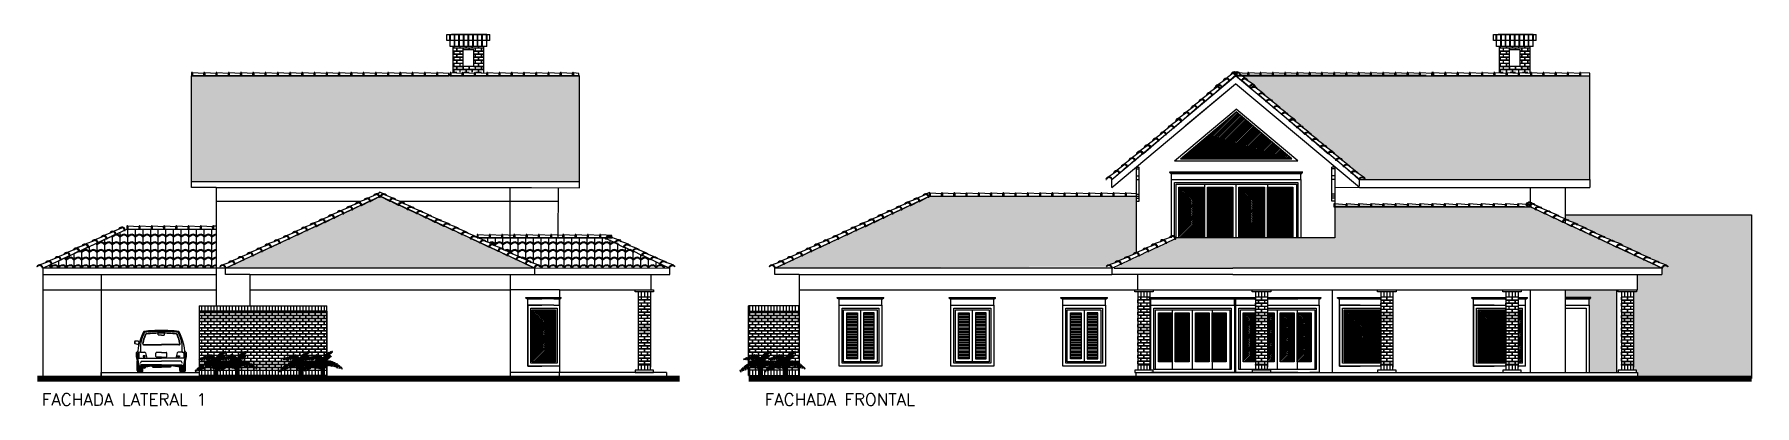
# Model space of a CAD drawing. Header units: millimetres. Extents: x 128 to 761, y 122 to 191.
# Drawn here: x 281.1 to 337.3, y 178.1 to 190.3 of the extents above; entities that cross this region are included whole.
import ezdxf

# ---------------------------------------------------------------- set-up
doc = ezdxf.new("R2010")
doc.units = ezdxf.units.MM
for name, color, linetype in [('ALVENARIA', 7, 'Continuous'), ('CAIXILHOS', 7, 'Continuous'), ('P1-VEGEXT', 60, 'Continuous'), ('PAREDE', 6, 'Continuous')]:
    doc.layers.add(name, color=color, linetype=linetype)
doc.styles.add('COMODOS', font='romans.shx', dxfattribs={"height": 0.15})
pattern_1 = [(90, (-80.0025, 17.7912), (-0.1, 6e-18), [])]
pattern_2 = [(45, (-20.5361, -23.588495), (-0.0265165043, 0.0265165043), [])]
pattern_3 = [(90, (-75.9125, 17.7912), (-0.1, 6e-18), [])]
pattern_4 = [(90, (-71.82674, 17.7912), (-0.1, 6e-18), [])]
pattern_5 = [(90, (-68.0575, 17.7912), (-0.1, 6e-18), [])]
pattern_6 = [(0, (-20.5611, -23.5885), (0, 0.25), [0.05, -0.2]), (0, (-20.4361, -23.5385), (0, 0.25), [0.05, -0.2]), (0, (-20.4361, -23.5135), (0, 0.25), [0.05, -0.2]), (90, (-20.5361, -23.5885), (-0.25, 2e-17), [0.25]), (45, (-20.5361, -23.5885), (3e-17, 0.25), [0.07071068, -0.28284272]), (45, (-20.5111, -23.5885), (3e-17, 0.25), [0.03535535, -0.31819804]), (135, (-20.5361, -23.5885), (-0.25, 3e-17), [0.07071068, -0.28284272]), (135, (-20.3111, -23.5885), (-0.25, 3e-17), [0.03535535, -0.31819804]), (26.56505, (-20.4861, -23.5635), (0.25, 2e-10), [0.0559, -0.503117]), (153.43495, (-20.5861, -23.5635), (-0.25, 2e-10), [0.0559, -0.503117]), (26.56505, (-20.4861, -23.5385), (0.25, 2e-10), [0.0559, -0.503117]), (153.43495, (-20.5861, -23.5385), (-0.25, 2e-10), [0.0559, -0.503117])]
pattern_7 = [(45, (-60.317925, -23.588495), (-0.0265165043, 0.0265165043), [])]
pattern_8 = [(0, (-57.5982, -23.5885), (0, 0.25), [0.05, -0.2]), (0, (-57.4732, -23.5385), (0, 0.25), [0.05, -0.2]), (0, (-57.4732, -23.5135), (0, 0.25), [0.05, -0.2]), (90, (-57.5732, -23.5885), (-0.25, 2e-17), [0.25]), (45, (-57.57319, -23.5885), (3e-17, 0.25), [0.07071068, -0.28284272]), (45, (-57.54819, -23.5885), (3e-17, 0.25), [0.03535535, -0.31819804]), (135, (-57.57319, -23.5885), (-0.25, 3e-17), [0.07071068, -0.28284272]), (135, (-57.34819, -23.5885), (-0.25, 3e-17), [0.03535535, -0.31819804]), (26.56505, (-57.52319, -23.5635), (0.25, 2e-10), [0.0559, -0.503117]), (153.43495, (-57.62319, -23.5635), (-0.25, 2e-10), [0.0559, -0.503117]), (26.56505, (-57.52319, -23.5385), (0.25, 2e-10), [0.0559, -0.503117]), (153.43495, (-57.62319, -23.5385), (-0.25, 2e-10), [0.0559, -0.503117])]

msp = doc.modelspace()

# ---------------------------------------------------------------- texts
at = {"color": 4, "style": 'COMODOS'}
for s, p in [('FACHADA LATERAL 1', (281.375, 178.1395)), ('FACHADA FRONTAL', (304.9699, 178.1395))]:
    msp.add_text(s, height=0.4, dxfattribs=at).set_placement(p)

# ---------------------------------------------------------------- blocks, each defined once
blk = doc.blocks.new('CUMEEIRA1')
at = {"layer": 'ALVENARIA', "color": 3, "ltscale": 0.5}
for p, q in [((0, 0.1), (0, 0)), ((0, 0), (0.4, 0)), ((0.025, 0.1), (0.025, 0)), ((0.399, 0.075), (0.025, 0.098)), ((0.4, 0), (0.399, 0.075)), ((0.4, 0.1), (0.4, 0)), ((0.4, 0), (0.8, 0)), ((0.425, 0.1), (0.425, 0)), ((0.799, 0.075), (0.425, 0.098)), ((0.8, 0), (0.799, 0.075)), ((0.8, 0.1), (0.8, 0)), ((0.8, 0), (1.2, 0)), ((0.825, 0.1), (0.825, 0)), ((1.199, 0.075), (0.825, 0.098)), ((1.2, 0), (1.199, 0.075)), ((1.2, 0.1), (1.2, 0)), ((1.2, 0), (1.6, 0)), ((1.225, 0.1), (1.225, 0)), ((1.599, 0.075), (1.225, 0.098)), ((1.6, 0), (1.599, 0.075)), ((1.6, 0.1), (1.6, 0)), ((1.6, 0), (2, 0)), ((1.625, 0.1), (1.625, 0)), ((1.999, 0.075), (1.625, 0.098)), ((2, 0), (1.999, 0.075)), ((2, 0.1), (2, 0)), ((2, 0), (2.4, 0)), ((2.025, 0.1), (2.025, 0)), ((2.399, 0.075), (2.025, 0.098)), ((2.4, 0), (2.399, 0.075))]:
    blk.add_line(p, q, dxfattribs=at)
for centre in [(0.012, 0.096), (0.412, 0.096), (0.812, 0.096), (1.212, 0.096), (1.612, 0.096), (2.012, 0.096)]:
    blk.add_arc(centre, 0.013, 355.9613, 160.6924, dxfattribs=at)
blk = doc.blocks.new('CUMEEIRA')
at = {"layer": 'ALVENARIA', "color": 4, "ltscale": 0.5}
for p, q in [((-0.142, 0.13), (-0.131, 0.113)), ((0, 0), (0.018, -0.008)), ((0.018, -0.008), (0.32, 0.002)), ((0.35, -0.003), (0.652, 0.007)), ((0.68, -0.003), (0.976, 0.007)), ((1.003, -0.003), (1.305, 0.007)), ((1.334, -0.003), (1.629, 0.007)), ((0.318, -0.003), (0.337, -0.011)), ((0.648, -0.003), (0.667, -0.011)), ((0.973, -0.003), (0.991, -0.011)), ((1.302, -0.003), (1.32, -0.011)), ((1.626, -0.003), (1.645, -0.011))]:
    blk.add_line(p, q, dxfattribs=at)
at = {"layer": 'ALVENARIA', "color": 3, "ltscale": 0.5}
for p, q in [((-0.076, 0.146), (0.28, 0.112)), ((0.292, 0.13), (0.607, 0.113)), ((0.616, 0.13), (0.931, 0.113)), ((0.94, 0.13), (1.26, 0.113)), ((1.269, 0.13), (1.584, 0.113)), ((0.337, -0.011), (0.348, -0.01)), ((0.667, -0.011), (0.678, -0.01)), ((0.991, -0.011), (1.003, -0.01)), ((1.32, -0.011), (1.331, -0.01)), ((1.645, -0.011), (1.656, -0.01))]:
    blk.add_line(p, q, dxfattribs=at)
at = {"layer": 'ALVENARIA', "color": 4, "ltscale": 0.5}
for centre, radius, start, end in [((-0.083, 0.036), 0.111, 336.6256, 121.8525), ((0.235, 0.033), 0.0907, 336.6256, 109.2265), ((0.568, 0.034), 0.088, 335.4621, 109.848), ((0.893, 0.034), 0.088, 335.4621, 109.848), ((1.222, 0.034), 0.088, 335.4621, 109.848), ((1.546, 0.034), 0.088, 335.4621, 109.848)]:
    blk.add_arc(centre, radius, start, end, dxfattribs=at)
at = {"layer": 'ALVENARIA', "color": 5, "ltscale": 0.5}
blk.add_arc((-0.083, 0.036), 0.0907, 336.6256, 121.8525, dxfattribs=at)
at = {"layer": 'ALVENARIA', "color": 3, "ltscale": 0.5}
for centre, radius, start, end in [((0.238, 0.034), 0.109, 335.7889, 125.8354), ((0.243, 0.029), 0.112, 339.9611, 74.5368), ((0.571, 0.035), 0.106, 334.5638, 127.6865), ((0.575, 0.029), 0.11, 339.5176, 72.6649), ((0.896, 0.035), 0.106, 334.5638, 127.6865), ((0.9, 0.029), 0.11, 339.5176, 72.6649), ((1.225, 0.035), 0.106, 334.5638, 127.6865), ((1.228, 0.029), 0.11, 339.5176, 72.6649), ((1.549, 0.035), 0.106, 334.5638, 127.6865), ((1.553, 0.029), 0.11, 339.5176, 72.6649)]:
    blk.add_arc(centre, radius, start, end, dxfattribs=at)
blk = doc.blocks.new('A$C19217AA6')
at = {"layer": 'P1-VEGEXT', "color": 84}
for p, q in [((0.322, 0.782), (0.317, 0.8)), ((0.317, 0.8), (0.339, 0.799)), ((0.339, 0.799), (0.322, 0.782)), ((0.357, 0.794), (0.327, 0.758)), ((0.327, 0.758), (0.369, 0.792)), ((0.398, 0.664), (0.354, 0.628)), ((0.354, 0.628), (0.388, 0.654)), ((0.369, 0.792), (0.357, 0.794)), ((0.408, 0.781), (0.361, 0.722)), ((0.361, 0.722), (0.423, 0.776)), ((0.369, 0.749), (0.381, 0.789)), ((0.396, 0.784), (0.369, 0.749)), ((0.406, 0.661), (0.371, 0.61)), ((0.371, 0.61), (0.408, 0.656)), ((0.381, 0.789), (0.396, 0.784)), ((0.416, 0.645), (0.381, 0.599)), ((0.381, 0.599), (0.416, 0.643)), ((0.388, 0.654), (0.398, 0.664)), ((0.45, 0.764), (0.396, 0.7)), ((0.396, 0.7), (0.465, 0.756)), ((0.408, 0.672), (0.403, 0.669)), ((0.403, 0.669), (0.433, 0.617)), ((0.428, 0.622), (0.403, 0.587)), ((0.403, 0.587), (0.43, 0.62)), ((0.423, 0.776), (0.408, 0.781)), ((0.433, 0.617), (0.408, 0.672)), ((0.418, 0.676), (0.411, 0.666)), ((0.413, 0.661), (0.428, 0.679)), ((0.416, 0.723), (0.43, 0.772)), ((0.428, 0.679), (0.418, 0.676)), ((0.435, 0.671), (0.418, 0.648)), ((0.418, 0.645), (0.435, 0.666)), ((0.445, 0.766), (0.42, 0.73)), ((0.445, 0.645), (0.428, 0.623)), ((0.43, 0.772), (0.445, 0.766)), ((0.438, 0.684), (0.43, 0.682)), ((0.43, 0.682), (0.47, 0.594)), ((0.43, 0.62), (0.448, 0.641)), ((0.475, 0.628), (0.433, 0.554)), ((0.433, 0.554), (0.465, 0.6)), ((0.47, 0.594), (0.438, 0.684)), ((0.438, 0.676), (0.445, 0.684)), ((0.452, 0.686), (0.44, 0.672)), ((0.455, 0.684), (0.44, 0.669)), ((0.443, 0.669), (0.455, 0.679)), ((0.445, 0.684), (0.452, 0.686)), ((0.46, 0.666), (0.448, 0.649)), ((0.465, 0.756), (0.45, 0.764)), ((0.45, 0.646), (0.462, 0.661)), ((0.452, 0.695), (0.479, 0.748)), ((0.489, 0.743), (0.452, 0.695)), ((0.455, 0.686), (0.504, 0.733)), ((0.465, 0.686), (0.455, 0.686)), ((0.455, 0.686), (0.492, 0.587)), ((0.516, 0.725), (0.462, 0.686)), ((0.492, 0.587), (0.465, 0.686)), ((0.465, 0.6), (0.479, 0.618)), ((0.465, 0.54), (0.509, 0.617)), ((0.511, 0.605), (0.465, 0.54)), ((0.467, 0.674), (0.475, 0.684)), ((0.479, 0.682), (0.467, 0.669)), ((0.467, 0.627), (0.472, 0.633)), ((0.475, 0.631), (0.467, 0.627)), ((0.475, 0.684), (0.479, 0.682)), ((0.494, 0.661), (0.477, 0.633)), ((0.477, 0.636), (0.484, 0.643)), ((0.477, 0.635), (0.479, 0.636)), ((0.479, 0.748), (0.489, 0.743)), ((0.482, 0.622), (0.499, 0.646)), ((0.497, 0.677), (0.489, 0.681)), ((0.489, 0.681), (0.524, 0.572)), ((0.494, 0.663), (0.489, 0.653)), ((0.497, 0.594), (0.489, 0.589)), ((0.489, 0.589), (0.489, 0.589)), ((0.519, 0.722), (0.497, 0.671)), ((0.524, 0.572), (0.497, 0.677)), ((0.504, 0.676), (0.499, 0.666)), ((0.502, 0.651), (0.516, 0.669)), ((0.504, 0.733), (0.516, 0.725)), ((0.504, 0.653), (0.556, 0.69)), ((0.516, 0.669), (0.504, 0.676)), ((0.507, 0.672), (0.534, 0.71)), ((0.509, 0.62), (0.526, 0.648)), ((0.511, 0.604), (0.511, 0.605)), ((0.546, 0.7), (0.514, 0.669)), ((0.531, 0.631), (0.514, 0.607)), ((0.514, 0.605), (0.534, 0.618)), ((0.514, 0.502), (0.546, 0.568)), ((0.534, 0.71), (0.519, 0.722)), ((0.531, 0.627), (0.519, 0.615)), ((0.524, 0.666), (0.546, 0.651)), ((0.524, 0.666), (0.553, 0.543)), ((0.531, 0.631), (0.526, 0.622)), ((0.529, 0.625), (0.531, 0.627)), ((0.553, 0.543), (0.534, 0.659)), ((0.536, 0.633), (0.568, 0.677)), ((0.578, 0.666), (0.536, 0.631)), ((0.546, 0.651), (0.536, 0.638)), ((0.538, 0.622), (0.556, 0.635)), ((0.543, 0.564), (0.538, 0.559)), ((0.538, 0.559), (0.543, 0.563)), ((0.556, 0.69), (0.541, 0.654)), ((0.556, 0.69), (0.546, 0.7)), ((0.548, 0.571), (0.563, 0.6)), ((0.563, 0.587), (0.548, 0.561)), ((0.566, 0.577), (0.553, 0.569)), ((0.568, 0.677), (0.556, 0.69)), ((0.566, 0.638), (0.556, 0.645)), ((0.556, 0.645), (0.578, 0.512)), ((0.566, 0.582), (0.558, 0.576)), ((0.561, 0.584), (0.563, 0.586)), ((0.563, 0.638), (0.588, 0.656)), ((0.578, 0.512), (0.566, 0.638)), ((0.568, 0.592), (0.602, 0.633)), ((0.578, 0.63), (0.568, 0.61)), ((0.568, 0.595), (0.585, 0.622)), ((0.598, 0.61), (0.57, 0.587)), ((0.57, 0.579), (0.598, 0.599)), ((0.575, 0.522), (0.602, 0.574)), ((0.588, 0.656), (0.578, 0.666)), ((0.585, 0.622), (0.578, 0.63)), ((0.595, 0.643), (0.583, 0.623)), ((0.602, 0.633), (0.595, 0.643)), ((0.61, 0.622), (0.598, 0.61)), ((0.605, 0.604), (0.598, 0.612)), ((0.598, 0.612), (0.612, 0.507)), ((0.605, 0.602), (0.617, 0.61)), ((0.612, 0.507), (0.605, 0.604)), ((0.605, 0.581), (0.615, 0.597)), ((0.625, 0.587), (0.607, 0.563)), ((0.629, 0.576), (0.607, 0.558)), ((0.617, 0.61), (0.61, 0.622)), ((0.61, 0.553), (0.629, 0.569)), ((0.62, 0.6), (0.615, 0.594)), ((0.615, 0.597), (0.625, 0.587)), ((0.62, 0.6), (0.627, 0.59)), ((0.627, 0.59), (0.622, 0.587)), ((0.629, 0.576), (0.632, 0.579)), ((0.629, 0.577), (0.634, 0.572)), ((0.644, 0.486), (0.629, 0.577)), ((0.632, 0.579), (0.634, 0.572)), ((0.634, 0.572), (0.642, 0.579)), ((0.634, 0.572), (0.644, 0.577)), ((0.664, 0.502), (0.634, 0.572)), ((0.634, 0.572), (0.644, 0.486)), ((0.642, 0.579), (0.639, 0.576)), ((0.644, 0.577), (0.661, 0.517)), ((0.649, 0.589), (0.657, 0.599)), ((0.659, 0.572), (0.649, 0.589)), ((0.657, 0.599), (0.661, 0.586)), ((0.674, 0.592), (0.659, 0.584)), ((0.659, 0.584), (0.666, 0.474)), ((0.666, 0.587), (0.669, 0.607)), ((0.666, 0.474), (0.674, 0.592)), ((0.679, 0.615), (0.669, 0.607)), ((0.679, 0.615), (0.671, 0.587)), ((0.716, 0.487), (0.671, 0.568)), ((0.684, 0.597), (0.698, 0.604)), ((0.72, 0.525), (0.684, 0.597)), ((0.698, 0.633), (0.691, 0.627)), ((0.691, 0.627), (0.718, 0.581)), ((0.716, 0.597), (0.698, 0.633)), ((0.698, 0.604), (0.72, 0.546)), ((0.703, 0.586), (0.706, 0.599)), ((0.711, 0.643), (0.706, 0.613)), ((0.711, 0.589), (0.708, 0.574)), ((0.723, 0.651), (0.711, 0.643)), ((0.713, 0.6), (0.716, 0.607)), ((0.716, 0.61), (0.723, 0.651)), ((0.733, 0.615), (0.716, 0.61)), ((0.716, 0.61), (0.728, 0.466)), ((0.728, 0.466), (0.733, 0.615)), ((0.74, 0.645), (0.73, 0.589)), ((0.73, 0.572), (0.745, 0.636)), ((0.77, 0.494), (0.73, 0.568)), ((0.745, 0.666), (0.733, 0.658)), ((0.733, 0.658), (0.757, 0.622)), ((0.745, 0.666), (0.755, 0.671)), ((0.787, 0.592), (0.745, 0.666)), ((0.755, 0.671), (0.75, 0.654)), ((0.75, 0.62), (0.767, 0.625)), ((0.787, 0.541), (0.75, 0.62)), ((0.76, 0.595), (0.755, 0.569)), ((0.755, 0.569), (0.762, 0.594)), ((0.765, 0.676), (0.777, 0.682)), ((0.794, 0.63), (0.765, 0.676)), ((0.777, 0.656), (0.767, 0.623)), ((0.767, 0.625), (0.787, 0.568)), ((0.77, 0.62), (0.779, 0.651)), ((0.777, 0.682), (0.804, 0.631)), ((0.777, 0.594), (0.787, 0.581)), ((0.784, 0.684), (0.779, 0.672)), ((0.784, 0.666), (0.792, 0.686)), ((0.792, 0.686), (0.784, 0.684)), ((0.811, 0.633), (0.787, 0.63)), ((0.787, 0.63), (0.789, 0.495)), ((0.789, 0.495), (0.811, 0.633)), ((0.799, 0.569), (0.821, 0.535)), ((0.821, 0.535), (0.799, 0.563)), ((0.851, 0.627), (0.802, 0.689)), ((0.802, 0.689), (0.807, 0.689)), ((0.811, 0.672), (0.802, 0.636)), ((0.804, 0.633), (0.816, 0.668)), ((0.807, 0.689), (0.851, 0.63)), ((0.846, 0.561), (0.807, 0.613)), ((0.809, 0.625), (0.838, 0.574)), ((0.811, 0.633), (0.831, 0.635)), ((0.856, 0.54), (0.811, 0.633)), ((0.816, 0.602), (0.811, 0.59)), ((0.811, 0.59), (0.814, 0.602)), ((0.819, 0.69), (0.814, 0.677)), ((0.819, 0.613), (0.816, 0.61)), ((0.826, 0.689), (0.819, 0.69)), ((0.819, 0.671), (0.826, 0.689)), ((0.819, 0.609), (0.819, 0.612)), ((0.826, 0.633), (0.831, 0.649)), ((0.87, 0.636), (0.829, 0.69)), ((0.829, 0.69), (0.838, 0.689)), ((0.834, 0.646), (0.829, 0.633)), ((0.831, 0.635), (0.853, 0.564)), ((0.834, 0.653), (0.841, 0.674)), ((0.846, 0.669), (0.836, 0.648)), ((0.838, 0.689), (0.875, 0.636)), ((0.846, 0.687), (0.843, 0.681)), ((0.853, 0.686), (0.846, 0.687)), ((0.848, 0.674), (0.853, 0.686)), ((0.848, 0.613), (0.851, 0.62)), ((0.851, 0.618), (0.848, 0.613)), ((0.878, 0.636), (0.851, 0.636)), ((0.851, 0.636), (0.858, 0.499)), ((0.89, 0.636), (0.856, 0.682)), ((0.856, 0.682), (0.866, 0.677)), ((0.858, 0.636), (0.863, 0.646)), ((0.858, 0.499), (0.878, 0.636)), ((0.866, 0.643), (0.861, 0.636)), ((0.863, 0.651), (0.87, 0.663)), ((0.866, 0.677), (0.893, 0.636)), ((0.873, 0.658), (0.868, 0.648)), ((0.87, 0.668), (0.875, 0.674)), ((0.87, 0.6), (0.885, 0.586)), ((0.875, 0.674), (0.88, 0.669)), ((0.88, 0.669), (0.875, 0.661)), ((0.875, 0.635), (0.9, 0.602)), ((0.9, 0.6), (0.875, 0.63)), ((0.929, 0.625), (0.885, 0.664)), ((0.885, 0.664), (0.895, 0.654)), ((0.885, 0.636), (0.905, 0.636)), ((0.934, 0.523), (0.885, 0.636)), ((0.895, 0.654), (0.929, 0.625)), ((0.905, 0.636), (0.934, 0.531)), ((0.91, 0.612), (0.915, 0.609)), ((0.947, 0.633), (0.929, 0.635)), ((0.929, 0.635), (0.937, 0.52)), ((0.937, 0.52), (0.947, 0.633)), ((1.001, 0.558), (0.971, 0.63)), ((0.971, 0.63), (0.993, 0.625)), ((0.993, 0.625), (1.001, 0.592)), ((1.023, 0.618), (1.001, 0.625)), ((1.001, 0.625), (1.001, 0.522)), ((1.001, 0.522), (1.023, 0.618)), ((1.072, 0.513), (1.035, 0.615)), ((1.035, 0.615), (1.055, 0.61)), ((1.055, 0.61), (1.072, 0.513)), ((1.097, 0.595), (1.075, 0.604)), ((1.075, 0.604), (1.082, 0.52)), ((1.082, 0.52), (1.097, 0.595)), ((1.141, 0.523), (1.116, 0.587)), ((1.116, 0.587), (1.131, 0.581)), ((1.131, 0.581), (1.141, 0.523)), ((1.185, 0.556), (1.153, 0.572)), ((1.153, 0.572), (1.163, 0.525)), ((0, 0.248), (0.027, 0.277)), ((0.017, 0.217), (0, 0.248)), ((0.027, 0.277), (0.017, 0.217)), ((0.061, 0.309), (0.049, 0.295)), ((0.049, 0.295), (0.076, 0.238)), ((0.076, 0.238), (0.061, 0.309)), ((0.081, 0.323), (0.103, 0.341)), ((0.101, 0.243), (0.081, 0.323)), ((0.103, 0.341), (0.101, 0.243)), ((0.14, 0.369), (0.12, 0.354)), ((0.12, 0.354), (0.165, 0.258)), ((0.165, 0.258), (0.14, 0.369)), ((0.152, 0.379), (0.175, 0.392)), ((0.182, 0.272), (0.152, 0.379)), ((0.175, 0.392), (0.182, 0.272)), ((0.207, 0.41), (0.182, 0.397)), ((0.182, 0.397), (0.226, 0.286)), ((0.226, 0.286), (0.207, 0.41)), ((0.234, 0.423), (0.251, 0.433)), ((0.251, 0.295), (0.234, 0.423)), ((0.251, 0.433), (0.251, 0.295)), ((0.3, 0.453), (0.278, 0.445)), ((0.278, 0.445), (0.315, 0.313)), ((0.315, 0.313), (0.3, 0.453)), ((0.31, 0.458), (0.342, 0.468)), ((0.349, 0.305), (0.31, 0.458)), ((0.342, 0.468), (0.349, 0.305)), ((0.388, 0.481), (0.364, 0.474)), ((0.364, 0.474), (0.401, 0.322)), ((0.388, 0.481), (0.42, 0.487)), ((0.428, 0.331), (0.388, 0.481)), ((0.401, 0.322), (0.388, 0.481)), ((0.42, 0.487), (0.428, 0.331)), ((0.47, 0.495), (0.445, 0.492)), ((0.445, 0.492), (0.472, 0.318)), ((0.472, 0.318), (0.47, 0.495)), ((0.494, 0.499), (0.516, 0.5)), ((0.524, 0.331), (0.494, 0.499)), ((0.548, 0.559), (0.514, 0.502)), ((0.516, 0.307), (0.612, 0.509)), ((0.612, 0.504), (0.516, 0.307)), ((0.516, 0.5), (0.524, 0.331)), ((0.617, 0.492), (0.524, 0.281)), ((0.524, 0.281), (0.615, 0.474)), ((0.534, 0.277), (0.622, 0.456)), ((0.629, 0.448), (0.534, 0.277)), ((0.561, 0.502), (0.541, 0.502)), ((0.541, 0.502), (0.556, 0.39)), ((0.546, 0.299), (0.546, 0.299)), ((0.578, 0.399), (0.548, 0.309)), ((0.639, 0.413), (0.551, 0.254)), ((0.551, 0.254), (0.642, 0.397)), ((0.556, 0.389), (0.558, 0.363)), ((0.558, 0.284), (0.588, 0.335)), ((0.588, 0.331), (0.558, 0.284)), ((0.561, 0.399), (0.561, 0.502)), ((0.561, 0.363), (0.561, 0.397)), ((0.561, 0.272), (0.561, 0.272)), ((0.563, 0.495), (0.575, 0.52)), ((0.575, 0.515), (0.563, 0.495)), ((0.566, 0.307), (0.588, 0.348)), ((0.588, 0.346), (0.566, 0.307)), ((0.57, 0.34), (0.573, 0.35)), ((0.573, 0.348), (0.57, 0.34)), ((0.575, 0.525), (0.573, 0.523)), ((0.573, 0.289), (0.588, 0.309)), ((0.605, 0.559), (0.575, 0.517)), ((0.575, 0.527), (0.58, 0.53)), ((0.575, 0.525), (0.578, 0.528)), ((0.588, 0.354), (0.575, 0.328)), ((0.575, 0.328), (0.588, 0.353)), ((0.588, 0.351), (0.575, 0.328)), ((0.578, 0.318), (0.588, 0.343)), ((0.588, 0.458), (0.58, 0.502)), ((0.58, 0.502), (0.602, 0.502)), ((0.588, 0.372), (0.58, 0.356)), ((0.58, 0.356), (0.585, 0.372)), ((0.583, 0.307), (0.588, 0.312)), ((0.585, 0.423), (0.615, 0.505)), ((0.585, 0.384), (0.617, 0.468)), ((0.585, 0.366), (0.588, 0.372)), ((0.588, 0.371), (0.585, 0.366)), ((0.59, 0.438), (0.588, 0.454)), ((0.588, 0.428), (0.588, 0.425)), ((0.588, 0.415), (0.588, 0.386)), ((0.588, 0.372), (0.588, 0.372)), ((0.588, 0.32), (0.588, 0.371)), ((0.588, 0.312), (0.588, 0.002)), ((0.595, 0.092), (0.588, 0.094)), ((0.588, 0.094), (0.598, 0.092)), ((0.588, 0.002), (0.593, 0)), ((0.59, 0.538), (0.607, 0.55)), ((0.59, 0.394), (0.617, 0.464)), ((0.612, 0.495), (0.593, 0.438)), ((0.607, 0.428), (0.593, 0.428)), ((0.593, 0.428), (0.593, 0.428)), ((0.593, 0), (0.595, 0.092)), ((0.605, 0.554), (0.595, 0.545)), ((0.659, 0.354), (0.595, 0.223)), ((0.595, 0.223), (0.664, 0.333)), ((0.595, 0.092), (0.659, 0.092)), ((0.598, 0.428), (0.598, 0.413)), ((0.598, 0.409), (0.598, 0.405)), ((0.598, 0.338), (0.598, 0.39)), ((0.598, 0.228), (0.598, 0.327)), ((0.598, 0.092), (0.598, 0.227)), ((0.602, 0.502), (0.602, 0.487)), ((0.602, 0.484), (0.602, 0.471)), ((0.602, 0.466), (0.602, 0.459)), ((0.602, 0.448), (0.602, 0.43)), ((0.62, 0.461), (0.607, 0.428)), ((0.62, 0.461), (0.61, 0.431)), ((0.612, 0.509), (0.612, 0.499)), ((0.615, 0.509), (0.612, 0.502)), ((0.691, 0.325), (0.612, 0.504)), ((0.612, 0.499), (0.615, 0.489)), ((0.615, 0.507), (0.62, 0.515)), ((0.617, 0.515), (0.615, 0.51)), ((0.659, 0.4), (0.615, 0.513)), ((0.615, 0.513), (0.615, 0.512)), ((0.615, 0.512), (0.654, 0.405)), ((0.615, 0.474), (0.62, 0.482)), ((0.708, 0.295), (0.615, 0.479)), ((0.615, 0.479), (0.617, 0.469)), ((0.62, 0.515), (0.617, 0.515)), ((0.62, 0.482), (0.617, 0.492)), ((0.617, 0.482), (0.688, 0.331)), ((0.62, 0.479), (0.617, 0.471)), ((0.617, 0.469), (0.625, 0.45)), ((0.632, 0.428), (0.617, 0.428)), ((0.62, 0.468), (0.622, 0.474)), ((0.62, 0.464), (0.625, 0.471)), ((0.622, 0.458), (0.62, 0.451)), ((0.62, 0.428), (0.625, 0.436)), ((0.62, 0.428), (0.622, 0.435)), ((0.625, 0.435), (0.62, 0.428)), ((0.625, 0.512), (0.622, 0.513)), ((0.622, 0.513), (0.698, 0.333)), ((0.627, 0.499), (0.622, 0.5)), ((0.622, 0.5), (0.622, 0.489)), ((0.622, 0.487), (0.622, 0.481)), ((0.622, 0.477), (0.625, 0.482)), ((0.625, 0.471), (0.622, 0.463)), ((0.622, 0.461), (0.625, 0.468)), ((0.627, 0.466), (0.622, 0.459)), ((0.622, 0.454), (0.622, 0.456)), ((0.622, 0.456), (0.629, 0.448)), ((0.622, 0.428), (0.625, 0.441)), ((0.698, 0.333), (0.625, 0.512)), ((0.627, 0.497), (0.625, 0.487)), ((0.625, 0.484), (0.629, 0.494)), ((0.625, 0.481), (0.627, 0.469)), ((0.625, 0.472), (0.625, 0.476)), ((0.625, 0.092), (0.625, 0)), ((0.627, 0.5), (0.632, 0.554)), ((0.632, 0.509), (0.627, 0.5)), ((0.627, 0.469), (0.627, 0.469)), ((0.627, 0.453), (0.627, 0.461)), ((0.627, 0.461), (0.632, 0.443)), ((0.627, 0.446), (0.708, 0.295)), ((0.627, 0.428), (0.627, 0.39)), ((0.627, 0.372), (0.627, 0.289)), ((0.627, 0.274), (0.627, 0.092)), ((0.634, 0.536), (0.629, 0.507)), ((0.629, 0.495), (0.634, 0.505)), ((0.634, 0.431), (0.629, 0.428)), ((0.634, 0.505), (0.632, 0.509)), ((0.652, 0.499), (0.632, 0.499)), ((0.632, 0.438), (0.634, 0.425)), ((0.632, 0.435), (0.632, 0.431)), ((0.632, 0.433), (0.72, 0.268)), ((0.632, 0.433), (0.637, 0.417)), ((0.632, 0.428), (0.632, 0.428)), ((0.679, 0.276), (0.632, 0.197)), ((0.632, 0.197), (0.691, 0.241)), ((0.637, 0.502), (0.634, 0.499)), ((0.634, 0.502), (0.634, 0.484)), ((0.664, 0.418), (0.634, 0.502)), ((0.634, 0.499), (0.664, 0.418)), ((0.637, 0.453), (0.634, 0.481)), ((0.634, 0.431), (0.634, 0.431)), ((0.637, 0.428), (0.634, 0.428)), ((0.637, 0.561), (0.637, 0.546)), ((0.637, 0.507), (0.639, 0.499)), ((0.637, 0.505), (0.637, 0.507)), ((0.639, 0.499), (0.637, 0.505)), ((0.642, 0.464), (0.637, 0.451)), ((0.637, 0.451), (0.637, 0.445)), ((0.639, 0.445), (0.637, 0.443)), ((0.639, 0.428), (0.637, 0.44)), ((0.637, 0.417), (0.637, 0.41)), ((0.639, 0.502), (0.639, 0.499)), ((0.639, 0.499), (0.642, 0.5)), ((0.642, 0.463), (0.639, 0.456)), ((0.644, 0.459), (0.639, 0.45)), ((0.639, 0.428), (0.657, 0.428)), ((0.639, 0.415), (0.639, 0.423)), ((0.642, 0.397), (0.639, 0.413)), ((0.72, 0.268), (0.639, 0.412)), ((0.639, 0.395), (0.644, 0.379)), ((0.642, 0.5), (0.647, 0.512)), ((0.644, 0.51), (0.642, 0.504)), ((0.642, 0.471), (0.642, 0.466)), ((0.644, 0.468), (0.642, 0.464)), ((0.642, 0.458), (0.644, 0.459)), ((0.657, 0.428), (0.642, 0.454)), ((0.644, 0.379), (0.642, 0.407)), ((0.647, 0.512), (0.644, 0.51)), ((0.644, 0.499), (0.652, 0.512)), ((0.652, 0.499), (0.644, 0.472)), ((0.649, 0.479), (0.644, 0.469)), ((0.644, 0.479), (0.664, 0.431)), ((0.644, 0.461), (0.647, 0.464)), ((0.647, 0.463), (0.644, 0.461)), ((0.728, 0.238), (0.644, 0.387)), ((0.644, 0.387), (0.649, 0.369)), ((0.654, 0.499), (0.647, 0.484)), ((0.664, 0.431), (0.647, 0.481)), ((0.647, 0.466), (0.649, 0.471)), ((0.649, 0.453), (0.647, 0.463)), ((0.666, 0.454), (0.649, 0.512)), ((0.654, 0.51), (0.649, 0.499)), ((0.657, 0.507), (0.649, 0.492)), ((0.649, 0.484), (0.652, 0.492)), ((0.649, 0.484), (0.666, 0.445)), ((0.649, 0.471), (0.652, 0.474)), ((0.649, 0.369), (0.657, 0.353)), ((0.652, 0.512), (0.654, 0.51)), ((0.652, 0.492), (0.666, 0.453)), ((0.652, 0.474), (0.652, 0.477)), ((0.664, 0.425), (0.652, 0.448)), ((0.654, 0.502), (0.664, 0.476)), ((0.654, 0.499), (0.654, 0.502)), ((0.657, 0.515), (0.657, 0.499)), ((0.657, 0.499), (0.659, 0.513)), ((0.664, 0.487), (0.657, 0.504)), ((0.659, 0.376), (0.657, 0.363)), ((0.657, 0.361), (0.661, 0.372)), ((0.657, 0.354), (0.657, 0.356)), ((0.659, 0.528), (0.661, 0.543)), ((0.659, 0.523), (0.661, 0.53)), ((0.659, 0.428), (0.659, 0.428)), ((0.659, 0.428), (0.664, 0.428)), ((0.659, 0.4), (0.659, 0.425)), ((0.659, 0.394), (0.661, 0.413)), ((0.659, 0.381), (0.659, 0.397)), ((0.659, 0.374), (0.659, 0.376)), ((0.659, 0.359), (0.659, 0.363)), ((0.664, 0.333), (0.659, 0.354)), ((0.659, 0.351), (0.728, 0.238)), ((0.659, 0.241), (0.659, 0.325)), ((0.659, 0), (0.659, 0.217)), ((0.659, 0.092), (0.664, 0.094)), ((0.669, 0.094), (0.659, 0.092)), ((0.669, 0.002), (0.659, 0)), ((0.671, 0.366), (0.661, 0.387)), ((0.661, 0.379), (0.661, 0.376)), ((0.664, 0.415), (0.674, 0.499)), ((0.664, 0.428), (0.664, 0.42)), ((0.664, 0.418), (0.664, 0.415)), ((0.669, 0.4), (0.664, 0.386)), ((0.664, 0.381), (0.664, 0.384)), ((0.664, 0.384), (0.671, 0.364)), ((0.664, 0.372), (0.664, 0.379)), ((0.664, 0.351), (0.664, 0.368)), ((0.688, 0.322), (0.664, 0.361)), ((0.664, 0.345), (0.664, 0.25)), ((0.664, 0.313), (0.669, 0.299)), ((0.728, 0.22), (0.664, 0.313)), ((0.664, 0.284), (0.669, 0.274)), ((0.669, 0.274), (0.664, 0.281)), ((0.664, 0.22), (0.664, 0.094)), ((0.664, 0.094), (0.669, 0.094)), ((0.666, 0.502), (0.671, 0.487)), ((0.671, 0.484), (0.666, 0.494)), ((0.669, 0.474), (0.666, 0.484)), ((0.666, 0.476), (0.669, 0.468)), ((0.696, 0.497), (0.669, 0.402)), ((0.688, 0.369), (0.669, 0.404)), ((0.669, 0.402), (0.671, 0.392)), ((0.669, 0.299), (0.728, 0.22)), ((0.669, 0.094), (0.669, 0.002)), ((0.671, 0.554), (0.716, 0.487)), ((0.671, 0.413), (0.693, 0.361)), ((0.676, 0.399), (0.671, 0.41)), ((0.674, 0.499), (0.696, 0.497)), ((0.674, 0.358), (0.684, 0.335)), ((0.684, 0.333), (0.674, 0.356)), ((0.676, 0.431), (0.706, 0.366)), ((0.676, 0.43), (0.703, 0.351)), ((0.703, 0.364), (0.676, 0.425)), ((0.676, 0.381), (0.691, 0.346)), ((0.703, 0.348), (0.679, 0.397)), ((0.691, 0.346), (0.679, 0.376)), ((0.691, 0.241), (0.679, 0.276)), ((0.708, 0.392), (0.681, 0.45)), ((0.681, 0.445), (0.706, 0.39)), ((0.684, 0.333), (0.706, 0.297)), ((0.688, 0.369), (0.703, 0.345)), ((0.703, 0.287), (0.688, 0.323)), ((0.691, 0.317), (0.688, 0.322)), ((0.691, 0.323), (0.706, 0.297)), ((0.706, 0.297), (0.693, 0.318)), ((0.703, 0.561), (0.698, 0.517)), ((0.698, 0.515), (0.706, 0.554)), ((0.698, 0.512), (0.698, 0.505)), ((0.706, 0.297), (0.698, 0.305)), ((0.703, 0.341), (0.718, 0.495)), ((0.74, 0.492), (0.703, 0.341)), ((0.703, 0.348), (0.713, 0.327)), ((0.703, 0.346), (0.72, 0.315)), ((0.72, 0.315), (0.703, 0.343)), ((0.706, 0.359), (0.728, 0.317)), ((0.728, 0.317), (0.708, 0.361)), ((0.711, 0.381), (0.735, 0.335)), ((0.735, 0.335), (0.713, 0.382)), ((0.718, 0.495), (0.725, 0.494)), ((0.728, 0.525), (0.747, 0.481)), ((0.747, 0.481), (0.728, 0.513)), ((0.728, 0.494), (0.74, 0.492)), ((0.73, 0.558), (0.77, 0.494)), ((0.767, 0.489), (0.743, 0.302)), ((0.743, 0.302), (0.792, 0.486)), ((0.792, 0.486), (0.767, 0.489)), ((0.824, 0.471), (0.794, 0.528)), ((0.797, 0.543), (0.824, 0.471)), ((0.797, 0.286), (0.819, 0.479)), ((0.846, 0.472), (0.797, 0.286)), ((0.819, 0.479), (0.819, 0.477)), ((0.819, 0.477), (0.846, 0.472)), ((0.873, 0.466), (0.851, 0.291)), ((0.851, 0.291), (0.907, 0.454)), ((0.878, 0.495), (0.861, 0.527)), ((0.863, 0.536), (0.878, 0.495)), ((0.932, 0.446), (0.873, 0.466)), ((0.907, 0.454), (0.878, 0.282)), ((0.878, 0.282), (0.932, 0.446)), ((0.937, 0.527), (0.942, 0.513)), ((0.942, 0.513), (0.937, 0.523)), ((0.956, 0.436), (0.937, 0.254)), ((0.937, 0.254), (0.991, 0.422)), ((0.991, 0.422), (0.956, 0.436)), ((0.969, 0.264), (1.003, 0.417)), ((1.025, 0.404), (0.969, 0.264)), ((1.003, 0.417), (1.025, 0.404)), ((1.018, 0.517), (1.006, 0.545)), ((1.008, 0.556), (1.018, 0.517)), ((1.055, 0.389), (1.045, 0.235)), ((1.045, 0.235), (1.075, 0.377)), ((1.075, 0.377), (1.055, 0.389)), ((1.062, 0.225), (1.099, 0.359)), ((1.126, 0.343), (1.062, 0.225)), ((1.099, 0.359), (1.126, 0.343)), ((1.134, 0.336), (1.119, 0.202)), ((1.119, 0.202), (1.156, 0.32)), ((1.129, 0.189), (1.17, 0.309)), ((1.19, 0.291), (1.129, 0.189)), ((1.156, 0.32), (1.134, 0.336)), ((1.163, 0.525), (1.185, 0.556)), ((1.17, 0.309), (1.19, 0.291)), ((1.207, 0.274), (1.202, 0.163)), ((1.202, 0.163), (1.229, 0.253)), ((1.229, 0.253), (1.207, 0.274)), ((1.222, 0.159), (1.249, 0.233)), ((1.261, 0.218), (1.222, 0.159)), ((1.249, 0.233), (1.261, 0.218)), ((1.308, 0.163), (1.284, 0.197)), ((1.284, 0.197), (1.291, 0.128)), ((1.291, 0.128), (1.308, 0.163)), ((0.593, 0), (0.659, 0))]:
    blk.add_line(p, q, dxfattribs=at)
blk = doc.blocks.new('A$C7716416F')
at = {"xscale": -1}
blk.add_blockref('A$C19217AA6', (1.308, 0), dxfattribs=at)
blk = doc.blocks.new('A$C43B17497')
at = {"color": 4}
for p, q in [((1.804, 0.883), (1.804, 0.95)), ((1.854, 0.901), (1.854, 0.95))]:
    blk.add_line(p, q, dxfattribs=at)
at = {"layer": 'ALVENARIA', "color": 3, "ltscale": 0.5}
for p, q in [((0.981, 0.515), (1.278, 0.635)), ((1.278, 0.654), (1.571, 0.772)), ((1.528, 0.785), (1.865, 0.905)), ((1.678, 0.685), (1.688, 0.691)), ((1.868, 0.926), (2.161, 1.044)), ((1.968, 0.817), (1.978, 0.823)), ((2.267, 0.957), (2.277, 0.963)), ((0.053, 0.1), (0.39, 0.22)), ((0.393, 0.241), (0.686, 0.359)), ((0.493, 0.133), (0.503, 0.138)), ((0.686, 0.378), (0.979, 0.496)), ((0.792, 0.272), (0.802, 0.278)), ((1.086, 0.409), (1.096, 0.415)), ((1.384, 0.548), (1.394, 0.554))]:
    blk.add_line(p, q, dxfattribs=at)
at = {"layer": 'ALVENARIA', "color": 4, "ltscale": 0.5}
for p, q in [((1.393, 0.561), (1.657, 0.695)), ((1.475, 0.743), (1.492, 0.732)), ((1.658, 0.685), (1.678, 0.685)), ((1.658, 0.685), (1.678, 0.685)), ((1.678, 0.685), (1.948, 0.822)), ((1.948, 0.817), (1.968, 0.817)), ((1.977, 0.83), (2.246, 0.967)), ((2.247, 0.956), (2.267, 0.957)), ((0.183, 0), (0.203, 0.001)), ((0.203, 0.001), (0.473, 0.137)), ((0.473, 0.132), (0.493, 0.133)), ((0.502, 0.145), (0.771, 0.282)), ((0.772, 0.272), (0.792, 0.272)), ((0.801, 0.285), (1.065, 0.419)), ((1.066, 0.409), (1.086, 0.409)), ((1.094, 0.421), (1.363, 0.558)), ((1.364, 0.548), (1.384, 0.548))]:
    blk.add_line(p, q, dxfattribs=at)
at = {"layer": 'ALVENARIA', "color": 3, "ltscale": 0.5}
for centre, radius, start, end in [((1.279, 0.549), 0.106, 359.5638, 152.6865), ((1.284, 0.545), 0.11, 4.5176, 97.6649), ((1.573, 0.686), 0.106, 359.5638, 152.6865), ((1.579, 0.682), 0.11, 4.5176, 97.6649), ((1.859, 0.816), 0.109, 0.7889, 150.8354), ((1.866, 0.814), 0.112, 4.9611, 99.5368), ((2.162, 0.958), 0.106, 359.5638, 152.6865), ((2.167, 0.954), 0.11, 4.5176, 97.6649), ((0.384, 0.131), 0.109, 0.7889, 150.8354), ((0.391, 0.129), 0.112, 4.9611, 99.5368), ((0.687, 0.273), 0.106, 359.5638, 152.6865), ((0.692, 0.269), 0.11, 4.5176, 97.6649), ((0.981, 0.41), 0.106, 359.5638, 152.6865), ((0.987, 0.406), 0.11, 4.5176, 97.6649)]:
    blk.add_arc(centre, radius, start, end, dxfattribs=at)
at = {"layer": 'ALVENARIA', "color": 4, "ltscale": 0.5}
for centre, radius, start, end in [((1.276, 0.547), 0.088, 0.4621, 134.848), ((1.568, 0.682), 0.111, 1.6256, 146.8525), ((1.57, 0.684), 0.088, 0.4621, 134.848), ((1.857, 0.814), 0.0907, 1.6256, 134.2265), ((2.159, 0.956), 0.088, 0.4621, 134.848), ((0.093, -0.003), 0.111, 1.6256, 146.8525), ((0.382, 0.129), 0.0907, 1.6256, 134.2265), ((0.684, 0.271), 0.088, 0.4621, 134.848), ((0.978, 0.408), 0.088, 0.4621, 134.848)]:
    blk.add_arc(centre, radius, start, end, dxfattribs=at)
at = {"layer": 'ALVENARIA', "color": 5, "ltscale": 0.5}
for centre in [(1.568, 0.682), (0.093, -0.003)]:
    blk.add_arc(centre, 0.0907, 1.6256, 146.8525, dxfattribs=at)
blk = doc.blocks.new('CARRINHO')
at = {"color": 7}
for p, q in [((69.624, 58.612), (69.624, 58.568)), ((69.629, 58.612), (69.629, 58.568)), ((69.639, 58.549), (69.749, 58.518)), ((69.64, 58.553), (69.724, 58.53)), ((69.737, 58.632), (69.644, 58.632)), ((69.737, 58.627), (69.644, 58.627)), ((69.749, 58.518), (69.761, 58.492)), ((69.751, 58.615), (69.761, 58.565)), ((69.756, 58.616), (69.771, 58.541)), ((69.927, 58.518), (70.498, 58.518)), ((69.927, 58.508), (70.498, 58.508)), ((70.398, 58.838), (70.398, 58.878)), ((70.498, 58.828), (70.408, 58.828)), ((70.498, 58.828), (70.588, 58.828)), ((71.069, 58.518), (70.498, 58.518)), ((71.069, 58.508), (70.498, 58.508)), ((70.598, 58.838), (70.598, 58.878)), ((69.732, 58.308), (69.674, 58.251)), ((69.713, 57.673), (69.713, 57.972)), ((69.723, 58.078), (70.498, 58.078)), ((69.733, 57.628), (69.733, 57.915)), ((69.747, 57.628), (69.747, 57.88)), ((69.762, 57.628), (69.762, 57.849)), ((69.767, 58.238), (69.767, 58.078)), ((69.819, 58.268), (69.797, 58.268)), ((70.498, 57.853), (69.814, 57.853)), ((69.819, 58.268), (69.863, 58.268)), ((69.855, 57.978), (70.498, 57.978)), ((69.863, 58.268), (69.953, 58.268)), ((69.9, 58.147), (69.9, 58.115)), ((69.966, 58.147), (69.9, 58.147)), ((69.9, 58.115), (69.966, 58.115)), ((69.966, 58.115), (69.966, 58.147)), ((69.982, 58.246), (70.026, 58.078)), ((70.323, 58.13), (70.323, 58.24)), ((70.498, 58.26), (70.343, 58.26)), ((70.498, 58.11), (70.343, 58.11)), ((70.498, 58.26), (70.653, 58.26)), ((70.498, 58.11), (70.653, 58.11)), ((71.273, 58.078), (70.498, 58.078)), ((71.141, 57.978), (70.498, 57.978)), ((70.498, 57.853), (71.181, 57.853)), ((70.673, 58.13), (70.673, 58.24)), ((71.013, 58.246), (70.969, 58.078)), ((71.03, 58.147), (71.095, 58.147)), ((71.03, 58.115), (71.03, 58.147)), ((71.095, 58.115), (71.03, 58.115)), ((71.133, 58.268), (71.042, 58.268)), ((71.095, 58.147), (71.095, 58.115)), ((71.177, 58.268), (71.133, 58.268)), ((71.177, 58.268), (71.199, 58.268)), ((71.229, 58.238), (71.229, 58.078)), ((71.234, 57.628), (71.234, 57.849)), ((71.248, 57.628), (71.248, 57.88)), ((71.263, 57.628), (71.263, 57.915)), ((71.264, 58.308), (71.321, 58.251)), ((71.283, 57.673), (71.283, 57.972)), ((69.733, 57.628), (69.878, 57.628)), ((69.776, 57.628), (69.776, 57.832)), ((69.791, 57.828), (70.498, 57.828)), ((69.791, 57.628), (69.791, 57.828)), ((69.805, 57.628), (69.805, 57.828)), ((69.82, 57.628), (69.82, 57.828)), ((69.834, 57.628), (69.834, 57.828)), ((69.849, 57.628), (69.849, 57.828)), ((69.863, 57.628), (69.863, 57.828)), ((69.878, 57.628), (69.878, 57.828)), ((69.898, 57.827), (69.898, 57.828)), ((69.898, 57.673), (69.898, 57.774)), ((69.99, 57.796), (70.174, 57.828)), ((70.174, 57.828), (70.215, 57.784)), ((70.215, 57.784), (70.498, 57.784)), ((71.204, 57.828), (70.498, 57.828)), ((70.781, 57.784), (70.498, 57.784)), ((70.822, 57.828), (70.781, 57.784)), ((71.098, 57.78), (70.822, 57.828)), ((71.098, 57.673), (71.098, 57.828)), ((71.118, 57.628), (71.118, 57.828)), ((71.263, 57.628), (71.118, 57.628)), ((71.132, 57.628), (71.132, 57.828)), ((71.147, 57.628), (71.147, 57.828)), ((71.161, 57.628), (71.161, 57.828)), ((71.176, 57.628), (71.176, 57.828)), ((71.19, 57.628), (71.19, 57.828)), ((71.205, 57.628), (71.205, 57.828)), ((71.219, 57.628), (71.219, 57.832))]:
    blk.add_line(p, q, dxfattribs=at)
blk.add_circle((69.941, 57.8), 0.025, dxfattribs=at)
for centre, radius, start, end in [((70.448, 54.369), 4.609, 89.3784, 96.34), ((70.548, 54.369), 4.609, 83.66, 90.6216), ((69.644, 58.612), 0.02, 90, 180), ((69.644, 58.568), 0.02, 180, 254.6167), ((69.644, 58.612), 0.015, 90, 180), ((69.644, 58.568), 0.015, 180, 254.6167), ((71.521, 58.123), 1.798, 153.2027, 181.4246), ((69.732, 58.559), 0.03, 254.6167, 11.2915), ((69.737, 58.612), 0.02, 11.2915, 90), ((69.737, 58.612), 0.015, 11.2915, 90), ((71.018, 58.379), 1.204, 154.0994, 185.2865), ((71.018, 58.379), 1.144, 155.9912, 171.1962), ((69.927, 58.548), 0.04, 171.1962, 270), ((71.018, 58.379), 1.134, 155.9911, 171.1962), ((69.927, 58.548), 0.03, 171.1962, 270), ((69.942, 58.92), 0.03, 96.34, 153.307), ((69.962, 58.892), 0.03, 96.1335, 154.0994), ((70.448, 54.369), 4.579, 89.3784, 96.1335), ((70.009, 58.828), 0.04, 97.6236, 155.9912), ((70.009, 58.828), 0.03, 97.6228, 155.9911), ((70.455, 55.501), 3.397, 89.2743, 97.6236), ((70.455, 55.5), 3.388, 89.2725, 97.6228), ((70.408, 58.878), 0.01, 90, 180), ((70.408, 58.838), 0.01, 180, 270), ((70.548, 54.369), 4.579, 83.8665, 90.6216), ((70.541, 55.501), 3.397, 82.3764, 90.7257), ((70.541, 55.5), 3.388, 82.3772, 90.7275), ((70.588, 58.878), 0.01, 0, 90), ((70.588, 58.838), 0.01, 270, 0), ((70.986, 58.828), 0.03, 24.0089, 82.3772), ((70.986, 58.828), 0.04, 24.0088, 82.3764), ((69.977, 58.379), 1.134, 8.8038, 24.0089), ((69.977, 58.379), 1.144, 8.8038, 24.0088), ((71.034, 58.892), 0.03, 25.9006, 83.8665), ((71.053, 58.92), 0.03, 26.693, 83.66), ((69.977, 58.379), 1.204, 354.7135, 25.9006), ((71.069, 58.548), 0.04, 270, 8.8038), ((71.069, 58.548), 0.03, 270, 8.8038), ((69.475, 58.123), 1.798, 358.5754, 26.7973), ((70.748, 58.153), 1.078, 174.7999, 175.7267), ((70.546, 58.233), 0.873, 179.9938, 206.4303), ((70.748, 58.153), 1.028, 184.1849, 197.1976), ((69.791, 57.858), 0.03, 206.4303, 270), ((69.795, 57.858), 0.03, 197.1976, 270), ((69.797, 58.238), 0.03, 90, 180), ((69.925, 57.887), 0.115, 127.7412, 175.0677), ((69.953, 58.238), 0.03, 14.6742, 90), ((70.343, 58.24), 0.02, 90, 180), ((70.343, 58.13), 0.02, 180, 270), ((70.653, 58.24), 0.02, 0, 90), ((70.653, 58.13), 0.02, 270, 0), ((71.042, 58.238), 0.03, 90, 165.3258), ((71.07, 57.887), 0.115, 4.9323, 52.2588), ((71.199, 58.238), 0.03, 0, 90), ((71.201, 57.858), 0.03, 270, 342.8024), ((71.204, 57.858), 0.03, 270, 333.5697), ((70.248, 58.153), 1.028, 342.8024, 355.8151), ((70.449, 58.233), 0.873, 333.5697, 0.0062), ((70.248, 58.153), 1.078, 4.2733, 5.2001), ((69.774, 57.673), 0.0606, 180, 227.925), ((69.837, 57.673), 0.0606, 312.075, 0), ((69.941, 57.8), 0.05, 146.6311, 33.3689), ((71.158, 57.673), 0.0606, 180, 227.925), ((71.222, 57.673), 0.0606, 312.075, 0)]:
    blk.add_arc(centre, radius, start, end, dxfattribs=at)
blk = doc.blocks.new('A$C56FF1092')
at = {"color": 7}
for p, q in [((0, 0), (0, 1.11)), ((0.1, 1.11), (0, 1.11)), ((0.1, 1.048), (0, 1.048)), ((0.1, 0.819), (0, 0.819)), ((0.1, 0.699), (0, 0.699)), ((0.1, 1.11), (0.1, 0)), ((0.1, 0.225), (0, 0.225)), ((0.1, 0.158), (0, 0.158)), ((0.1, 0.09), (0, 0.09)), ((0.1, 0), (0, 0))]:
    blk.add_line(p, q, dxfattribs=at)

# ---------------------------------------------------------------- hatches: boundary and pattern name
h = msp.add_hatch()
h.set_pattern_fill('CONCBLOC', color=8, scale=0.2, style=0)
h.set_pattern_definition([(0, (-9.86676, -23.87602), (0.1, 0.1), [0.192, -0.008]), (0, (-9.86676, -23.78402), (0.1, 0.1), [0.192, -0.008]), (90, (-9.86676, -23.87602), (-0.1, 0.1), [0.092, -0.108]), (90, (-9.87476, -23.87602), (-0.1, 0.1), [0.092, -0.108])])
h.paths.add_polyline_path([(295.8003, 189.8588), (294.7992, 189.8588), (294.7992, 189.0165), (295.119, 189.0365, -0.7573225), (295.144, 189.0381), (295.144, 189.013), (295.519, 189.0365, -0.7573225), (295.544, 189.0381), (295.544, 189.013), (295.8003, 189.0291)])
h.paths.add_polyline_path([(295.4747, 189.2088), (295.1247, 189.2088), (295.1247, 189.7588), (295.4747, 189.7588)], flags=16)
h = msp.add_hatch()
h.set_pattern_fill('CONCBLOC', color=8, scale=0.2, style=0)
h.set_pattern_definition([(0, (24.28821, -23.87602), (0.1, 0.1), [0.192, -0.008]), (0, (24.28821, -23.78402), (0.1, 0.1), [0.192, -0.008]), (90, (24.28821, -23.87602), (-0.1, 0.1), [0.092, -0.108]), (90, (24.28021, -23.87602), (-0.1, 0.1), [0.092, -0.108])])
h.paths.add_polyline_path([(329.9553, 189.8588), (328.9541, 189.8588), (328.9541, 189.0165), (329.2739, 189.0365, -0.7573225), (329.2989, 189.0381), (329.2989, 189.013), (329.6739, 189.0365, -0.7573225), (329.6989, 189.0381), (329.6989, 189.013), (329.9553, 189.0291)])
h.paths.add_polyline_path([(329.6297, 189.2088), (329.2797, 189.2088), (329.2797, 189.7588), (329.6297, 189.7588)], flags=16)
h = msp.add_hatch()
h.set_pattern_fill('CONCBLOC', color=8, scale=0.2, style=0)
h.set_pattern_definition([(0, (-60.31793, -23.5885), (0.1, 0.1), [0.192, -0.008]), (0, (-60.31793, -23.4965), (0.1, 0.1), [0.192, -0.008]), (90, (-60.31793, -23.5885), (-0.1, 0.1), [0.092, -0.108]), (90, (-60.32593, -23.5885), (-0.1, 0.1), [0.092, -0.108])])
h.paths.add_polyline_path([(334.4585, 182.6791), (334.4418, 182.6682, 0.7347538), (334.2751, 182.6211), (334.2551, 182.6217), (334.2554, 182.4217), (333.4553, 182.4217), (333.4553, 181.9217), (333.4303, 181.9217), (333.4303, 181.8525), (333.3303, 181.8525), (333.3303, 181.6825), (333.3303, 179.3957), (333.3303, 179.2917), (333.4303, 179.2917), (333.4303, 179.2217), (333.4553, 179.2217), (333.4553, 179.0217), (334.7977, 179.0217), (337.1797, 179.0217), (337.1797, 184.364), (331.0983, 184.364), (331.0983, 184.236), (331.117, 184.2285, -0.0418291), (331.1357, 184.2269, -0.2431071), (331.2188, 184.1719), (331.4355, 184.0949, -0.0258968), (331.4459, 184.0918, -0.2047847), (331.5136, 184.037), (331.7024, 183.9612, -0.0260569), (331.7138, 183.9603, -0.2583509), (331.7989, 183.9033), (332.0002, 183.8223, -0.0259992), (332.0116, 183.8214, -0.2582204), (332.0967, 183.7645), (332.2944, 183.6851, -0.0260569), (332.3058, 183.6842, -0.2580367), (332.3908, 183.6274), (332.5922, 183.5466, -0.0418291), (332.6108, 183.545, -0.2431071), (332.6939, 183.49), (332.9149, 183.4114, -0.1956354), (332.9835, 183.3639), (332.9774, 183.3599, -0.0113056), (332.9797, 183.3557), (333.1774, 183.2764, -0.0260569), (333.1888, 183.2754, -0.2583509), (333.2739, 183.2185), (333.4752, 183.1375, -0.0259992), (333.4866, 183.1366, -0.2582204), (333.5717, 183.0797), (333.7694, 183.0003, -0.0260569), (333.7808, 182.9994, -0.2580367), (333.8658, 182.9426), (334.0672, 182.8618, -0.0418291), (334.0858, 182.8602, -0.2431071), (334.1689, 182.8052), (334.3899, 182.7266, -0.1956354)])
h.paths.add_polyline_path([(332.7768, 181.9217), (331.0983, 181.9217), (331.0983, 181.6717), (331.9368, 181.6717), (331.9368, 181.6517), (331.9287, 181.6517, -0.2154844), (331.9068, 181.6317), (331.9068, 181.6217), (331.8768, 181.6217), (331.8768, 181.4217), (331.8768, 179.2217), (332.7768, 179.2217)])
h = msp.add_hatch()
h.set_pattern_fill('_U', color=8, scale=0.1, angle=90, style=0, pattern_type=0)
h.set_pattern_definition([(90, (-75.79781, 17.7912), (-0.1, 6e-18), [])])
h.paths.add_polyline_path([(286.5147, 179.2917), (286.5147, 179.1217), (290.6747, 179.1217), (290.6747, 179.2917)])
h.paths.add_polyline_path([(286.5147, 181.3917), (286.5147, 181.2217), (290.6747, 181.2217), (290.6747, 181.3917)])
h = msp.add_hatch()
h.set_pattern_fill('_U', color=8, scale=0.1, angle=90, style=0, pattern_type=0)
h.set_pattern_definition([(90, (339.75278, 182.29758), (-0.1, 6e-18), [])])
h.paths.add_polyline_path([(301.2408, 181.8525), (301.2408, 181.6825), (300.8408, 181.6825), (300.8408, 181.8525)])
h = msp.add_hatch()
h.set_pattern_fill('CONCBLOC', color=8, scale=0.2, style=0)
h.set_pattern_definition([(0, (339.75278, 181.99912), (0.1, 0.1), [0.192, -0.008]), (0, (339.75278, 182.09112), (0.1, 0.1), [0.192, -0.008]), (90, (339.75278, 181.99912), (-0.1, 0.1), [0.092, -0.108]), (90, (339.74478, 181.99912), (-0.1, 0.1), [0.092, -0.108])])
h.paths.add_polyline_path([(301.2408, 181.6825), (300.8408, 181.6825), (300.8408, 179.4617), (301.2408, 179.4617)])
h = msp.add_hatch()
h.set_pattern_fill('_U', color=8, scale=0.1, angle=90, style=0, pattern_type=0)
h.set_pattern_definition([(90, (356.05728, 182.29758), (-0.1, 6e-18), [])])
h.paths.add_polyline_path([(317.5453, 181.8525), (317.5453, 181.6825), (317.1453, 181.6825), (317.1453, 181.8525)])
h = msp.add_hatch()
h.set_pattern_fill('CONCBLOC', color=8, scale=0.2, style=0)
h.set_pattern_definition([(0, (356.05728, 181.99912), (0.1, 0.1), [0.192, -0.008]), (0, (356.05728, 182.09112), (0.1, 0.1), [0.192, -0.008]), (90, (356.05728, 181.99912), (-0.1, 0.1), [0.092, -0.108]), (90, (356.04928, 181.99912), (-0.1, 0.1), [0.092, -0.108])])
h.paths.add_polyline_path([(317.5453, 181.6825), (317.1453, 181.6825), (317.1453, 179.4617), (317.5453, 179.4617)])
h = msp.add_hatch()
h.set_pattern_fill('_U', color=8, scale=0.1, angle=90, style=0, pattern_type=0)
h.set_pattern_definition(pattern_1)
h.paths.add_polyline_path([(321.3853, 181.8525), (321.3853, 181.6825), (320.9853, 181.6825), (320.9853, 181.8525)])
h = msp.add_hatch()
h.set_pattern_fill('CONCBLOC', color=8, scale=0.2, style=0)
h.set_pattern_definition([(0, (-80.0025, 17.7912), (0.1, 0.1), [0.192, -0.008]), (0, (-80.0025, 17.8832), (0.1, 0.1), [0.192, -0.008]), (90, (-80.0025, 17.7912), (-0.1, 0.1), [0.092, -0.108]), (90, (-80.0105, 17.7912), (-0.1, 0.1), [0.092, -0.108])])
h.paths.add_polyline_path([(321.3853, 181.6825), (320.9853, 181.6825), (320.9853, 179.4617), (321.3853, 179.4617)])
h = msp.add_hatch()
h.set_pattern_fill('_U', color=8, scale=0.1, angle=90, style=0, pattern_type=0)
h.set_pattern_definition(pattern_3)
h.paths.add_polyline_path([(325.4753, 181.8525), (325.4753, 181.6825), (325.0753, 181.6825), (325.0753, 181.8525)])
h = msp.add_hatch()
h.set_pattern_fill('CONCBLOC', color=8, scale=0.2, style=0)
h.set_pattern_definition([(0, (-75.9125, 17.7912), (0.1, 0.1), [0.192, -0.008]), (0, (-75.9125, 17.8832), (0.1, 0.1), [0.192, -0.008]), (90, (-75.9125, 17.7912), (-0.1, 0.1), [0.092, -0.108]), (90, (-75.9205, 17.7912), (-0.1, 0.1), [0.092, -0.108])])
h.paths.add_polyline_path([(325.4753, 181.6825), (325.0753, 181.6825), (325.0753, 179.4617), (325.4753, 179.4617)])
h = msp.add_hatch()
h.set_pattern_fill('_U', color=8, scale=0.1, angle=90, style=0, pattern_type=0)
h.set_pattern_definition(pattern_4)
h.paths.add_polyline_path([(329.561, 181.8525), (329.561, 181.6825), (329.161, 181.6825), (329.161, 181.8525)])
h = msp.add_hatch()
h.set_pattern_fill('CONCBLOC', color=8, scale=0.2, style=0)
h.set_pattern_definition([(0, (-71.82674, 17.7912), (0.1, 0.1), [0.192, -0.008]), (0, (-71.82674, 17.8832), (0.1, 0.1), [0.192, -0.008]), (90, (-71.82674, 17.7912), (-0.1, 0.1), [0.092, -0.108]), (90, (-71.83474, 17.7912), (-0.1, 0.1), [0.092, -0.108])])
h.paths.add_polyline_path([(329.561, 181.6825), (329.161, 181.6825), (329.161, 179.4617), (329.561, 179.4617)])
h = msp.add_hatch()
h.set_pattern_fill('_U', color=8, scale=0.1, angle=90, style=0, pattern_type=0)
h.set_pattern_definition(pattern_5)
h.paths.add_polyline_path([(333.3303, 181.8525), (333.3303, 181.6825), (332.9303, 181.6825), (332.9303, 181.8525)])
h = msp.add_hatch()
h.set_pattern_fill('CONCBLOC', color=8, scale=0.2, style=0)
h.set_pattern_definition([(0, (-68.0575, 17.7912), (0.1, 0.1), [0.192, -0.008]), (0, (-68.0575, 17.8832), (0.1, 0.1), [0.192, -0.008]), (90, (-68.0575, 17.7912), (-0.1, 0.1), [0.092, -0.108]), (90, (-68.0655, 17.7912), (-0.1, 0.1), [0.092, -0.108])])
h.paths.add_polyline_path([(333.3303, 181.6825), (332.9303, 181.6825), (332.9303, 179.4617), (333.3303, 179.4617)])
h = msp.add_hatch()
h.set_pattern_fill('CONCBLOC', color=8, scale=0.2, style=0)
h.set_pattern_definition([(0, (-75.79781, 17.7912), (0.1, 0.1), [0.192, -0.008]), (0, (-75.79781, 17.8832), (0.1, 0.1), [0.192, -0.008]), (90, (-75.79781, 17.7912), (-0.1, 0.1), [0.092, -0.108]), (90, (-75.80581, 17.7912), (-0.1, 0.1), [0.092, -0.108])])
h.paths.add_polyline_path([(290.6747, 179.2917), (290.6747, 181.2217), (286.5147, 181.2217), (286.5147, 179.2917)])
h = msp.add_hatch()
h.set_pattern_fill('CONCBLOC', color=8, scale=0.2, style=0)
h.set_pattern_definition([(0, (-78.62119, 17.7912), (0.1, 0.1), [0.192, -0.008]), (0, (-78.62119, 17.8832), (0.1, 0.1), [0.192, -0.008]), (90, (-78.62119, 17.7912), (-0.1, 0.1), [0.092, -0.108]), (90, (-78.62919, 17.7912), (-0.1, 0.1), [0.092, -0.108])])
h.paths.add_polyline_path([(304.4453, 181.2217), (304.4453, 179.2917), (306.0953, 179.2917), (306.0953, 181.2217)])
h = msp.add_hatch()
h.set_pattern_fill('_U', color=8, scale=0.1, angle=90, style=0, pattern_type=0)
h.set_pattern_definition([(270, (339.75278, 178.84658), (-0.1, -6e-18), [])])
h.paths.add_polyline_path([(301.2408, 179.2917), (301.2408, 179.4617), (300.8408, 179.4617), (300.8408, 179.2917)])
h = msp.add_hatch()
h.set_pattern_fill('_U', color=8, scale=0.1, angle=90, style=0, pattern_type=0)
h.set_pattern_definition([(270, (356.05728, 178.84658), (-0.1, -6e-18), [])])
h.paths.add_polyline_path([(317.5453, 179.2917), (317.5453, 179.4617), (317.1453, 179.4617), (317.1453, 179.2917)])
h = msp.add_hatch()
h.set_pattern_fill('_U', color=8, scale=0.1, angle=90, style=0, pattern_type=0)
h.set_pattern_definition(pattern_1)
h.paths.add_polyline_path([(321.3853, 179.2917), (321.3853, 179.4617), (320.9853, 179.4617), (320.9853, 179.2917)])
h = msp.add_hatch()
h.set_pattern_fill('_U', color=8, scale=0.1, angle=90, style=0, pattern_type=0)
h.set_pattern_definition(pattern_3)
h.paths.add_polyline_path([(325.4753, 179.2917), (325.4753, 179.4617), (325.0753, 179.4617), (325.0753, 179.2917)])
h = msp.add_hatch()
h.set_pattern_fill('_U', color=8, scale=0.1, angle=90, style=0, pattern_type=0)
h.set_pattern_definition(pattern_4)
h.paths.add_polyline_path([(329.561, 179.2917), (329.561, 179.4617), (329.161, 179.4617), (329.161, 179.2917)])
h = msp.add_hatch()
h.set_pattern_fill('_U', color=8, scale=0.1, angle=90, style=0, pattern_type=0)
h.set_pattern_definition(pattern_5)
h.paths.add_polyline_path([(333.3303, 179.2917), (333.3303, 179.4617), (332.9303, 179.4617), (332.9303, 179.2917)])
at = {"layer": 'CAIXILHOS'}
h = msp.add_hatch(dxfattribs=at)
h.set_pattern_fill('TELHADO', scale=0.25, style=0)
h.set_pattern_definition([(0, (-57.5982, -24.0885), (0, 0.25), [0.05, -0.2]), (0, (-57.4732, -24.0385), (0, 0.25), [0.05, -0.2]), (0, (-57.4732, -24.0135), (0, 0.25), [0.05, -0.2]), (90, (-57.5732, -24.0885), (-0.25, 2e-17), [0.25]), (45, (-57.57319, -24.0885), (3e-17, 0.25), [0.07071068, -0.28284272]), (45, (-57.54819, -24.0885), (3e-17, 0.25), [0.03535535, -0.31819804]), (135, (-57.57319, -24.0885), (-0.25, 3e-17), [0.07071068, -0.28284272]), (135, (-57.34819, -24.0885), (-0.25, 3e-17), [0.03535535, -0.31819804]), (26.56505, (-57.52319, -24.0635), (0.25, 2e-10), [0.0559, -0.503117]), (153.43495, (-57.62319, -24.0635), (-0.25, 2e-10), [0.0559, -0.503117]), (26.56505, (-57.52319, -24.0385), (0.25, 2e-10), [0.0559, -0.503117]), (153.43495, (-57.62319, -24.0385), (-0.25, 2e-10), [0.0559, -0.503117])])
h.paths.add_polyline_path([(286.2647, 188.9105), (286.2647, 185.4574), (298.9271, 185.4574), (298.9271, 188.9105)])
h = msp.add_hatch(dxfattribs=at)
h.set_pattern_fill('TELHADO', color=3, scale=0.25, style=0)
h.set_pattern_definition([(0, (-60.34293, -24.0885), (0, 0.25), [0.05, -0.2]), (0, (-60.21793, -24.0385), (0, 0.25), [0.05, -0.2]), (0, (-60.21793, -24.0135), (0, 0.25), [0.05, -0.2]), (90, (-60.31793, -24.0885), (-0.25, 2e-17), [0.25]), (45, (-60.31793, -24.0885), (3e-17, 0.25), [0.07071068, -0.28284272]), (45, (-60.29293, -24.0885), (3e-17, 0.25), [0.03535535, -0.31819804]), (135, (-60.31793, -24.0885), (-0.25, 3e-17), [0.07071068, -0.28284272]), (135, (-60.09293, -24.0885), (-0.25, 3e-17), [0.03535535, -0.31819804]), (26.56505, (-60.26793, -24.0635), (0.25, 2e-10), [0.0559, -0.503117]), (153.43495, (-60.36793, -24.0635), (-0.25, 2e-10), [0.0559, -0.503117]), (26.56505, (-60.26793, -24.0385), (0.25, 2e-10), [0.0559, -0.503117]), (153.43495, (-60.36793, -24.0385), (-0.25, 2e-10), [0.0559, -0.503117])])
h.paths.add_polyline_path([(331.8983, 185.5185), (331.8983, 188.9105), (331.5738, 188.9105), (326.7683, 188.9105), (320.5435, 188.9105), (320.6614, 188.8221, -0.0418291), (320.679, 188.8158, -0.2431071), (320.745, 188.7411), (320.9382, 188.6081, -0.1892051), (320.9912, 188.547, -0.2146783), (321.0429, 188.4773), (321.2133, 188.3494, -0.0260569), (321.2241, 188.3456, -0.2583509), (321.2915, 188.2686), (321.465, 188.1382, -0.0259992), (321.4758, 188.1344, -0.2582204), (321.5432, 188.0574), (321.7136, 187.9296, -0.0260569), (321.7244, 187.9257, -0.2580367), (321.7918, 187.8488), (321.9654, 187.7187, -0.0418291), (321.983, 187.7123, -0.2431071), (322.0491, 187.6377), (322.2422, 187.5046, -0.1956354), (322.2962, 187.4409), (322.2889, 187.4386, -0.0757551), (322.3003, 187.4088), (322.4707, 187.281, -0.0260569), (322.4815, 187.2771, -0.2583509), (322.5489, 187.2001), (322.7224, 187.0698, -0.0259992), (322.7332, 187.0659, -0.2582204), (322.8006, 186.989), (322.9711, 186.8611, -0.0260569), (322.9818, 186.8573, -0.2580367), (323.0493, 186.7804), (323.2228, 186.6502, -0.0355894), (323.2379, 186.645, -0.0331977), (323.2517, 186.6403, -0.2582204), (323.3191, 186.5634), (323.3657, 186.5284), (323.4996, 186.4362, -0.0588678), (323.5211, 186.4215, -0.200684), (323.5678, 186.3547), (323.7413, 186.2243, -0.0259992), (323.752, 186.2205, -0.2582204), (323.8195, 186.1435), (323.9899, 186.0157, -0.0260569), (324.0007, 186.0118, -0.2580367), (324.0681, 185.9349), (324.2417, 185.8047, -0.0418291), (324.2593, 185.7984, -0.2431071), (324.3253, 185.7237), (324.5185, 185.5907, -0.2165087), (324.5749, 185.5185)])
h = msp.add_hatch(dxfattribs=at)
h.set_pattern_fill('ANSI31', color=142, scale=0.3, style=0)
h.set_pattern_definition(pattern_7)
h.paths.add_polyline_path([(322.1799, 186.1987), (320.3606, 187.7252), (318.5413, 186.1986)])
h = msp.add_hatch(dxfattribs=at)
h.set_pattern_fill('TELHADO', color=3, scale=0.25, style=0)
h.set_pattern_definition([(0, (-71.75395, 17.7912), (0, 0.25), [0.05, -0.2]), (0, (-71.62895, 17.8412), (0, 0.25), [0.05, -0.2]), (0, (-71.62895, 17.8662), (0, 0.25), [0.05, -0.2]), (90, (-71.72895, 17.7912), (-0.25, 2e-17), [0.25]), (45, (-71.72895, 17.7912), (3e-17, 0.25), [0.07071068, -0.28284272]), (45, (-71.70395, 17.7912), (3e-17, 0.25), [0.03535535, -0.31819804]), (135, (-71.72895, 17.7912), (-0.25, 3e-17), [0.07071068, -0.28284272]), (135, (-71.50395, 17.7912), (-0.25, 3e-17), [0.03535535, -0.31819804]), (26.56505, (-71.67895, 17.8162), (0.25, 2e-10), [0.0559, -0.503117]), (153.43495, (-71.77895, 17.8162), (-0.25, 2e-10), [0.0559, -0.503117]), (26.56505, (-71.67895, 17.8412), (0.25, 2e-10), [0.0559, -0.503117]), (153.43495, (-71.77895, 17.8412), (-0.25, 2e-10), [0.0559, -0.503117])])
h.paths.add_polyline_path([(297.4647, 182.6217), (292.4147, 184.9765), (287.3647, 182.6217)])
h = msp.add_hatch(dxfattribs=at)
h.set_pattern_fill('TELHADO', scale=0.25, style=0)
h.set_pattern_definition(pattern_6)
h.paths.add_polyline_path([(317.0978, 184.9765), (310.3703, 184.9765), (305.351, 182.6389), (316.1118, 182.6797), (317.0978, 183.1381)])
h = msp.add_hatch(dxfattribs=at)
h.set_pattern_fill('ANSI31', color=142, scale=0.3, style=0)
h.set_pattern_definition(pattern_7)
h.paths.add_polyline_path([(322.2068, 185.2717), (321.3779, 185.2717), (321.3779, 183.6217), (322.2068, 183.6217)])
h.paths.add_polyline_path([(321.2779, 185.2717), (320.4489, 185.2717), (320.4489, 183.6217), (321.2779, 183.6217)])
h.paths.add_polyline_path([(320.2489, 185.2717), (319.42, 185.2717), (319.42, 183.6217), (320.2489, 183.6217)])
h.paths.add_polyline_path([(319.32, 185.2717), (318.491, 185.2717), (318.491, 183.6217), (319.32, 183.6217)])
h = msp.add_hatch(dxfattribs=at)
h.set_pattern_fill('TELHADO', color=4, scale=0.25, style=0)
h.set_pattern_definition(pattern_6)
h.paths.add_polyline_path([(329.9553, 184.6268), (323.5803, 184.7201), (323.5803, 183.6217), (318.3792, 183.6217), (316.3795, 182.6217), (334.2551, 182.6217)])
h = msp.add_hatch(dxfattribs=at)
h.set_pattern_fill('TELHADO', color=8, scale=0.25, style=0)
h.set_pattern_definition(pattern_8)
h.paths.add_polyline_path([(287.0647, 182.6223), (287.0647, 183.9003), (284.1516, 183.9003), (281.4109, 182.6223)])
h = msp.add_hatch(dxfattribs=at)
h.set_pattern_fill('TELHADO', scale=0.25, style=0)
h.set_pattern_definition(pattern_8)
h.paths.add_polyline_path([(299.7841, 183.6217), (295.5804, 183.628), (297.6481, 182.6797), (297.6481, 182.6221), (301.848, 182.6223)])
h = msp.add_hatch(dxfattribs=at)
h.set_pattern_fill('ANSI31', color=142, scale=0.3, style=0)
h.set_pattern_definition([(45, (-12.11789, -36.795586), (-0.0265165043, 0.0265165043), [])])
h.paths.add_polyline_path([(298.1404, 181.2717), (298.0908, 181.2717), (297.3839, 181.2717), (297.3839, 179.5717), (297.6908, 179.5717), (298.1404, 179.5717)])
h = msp.add_hatch(dxfattribs=at)
h.set_pattern_fill('_U', color=256, scale=0.05, style=0, pattern_type=0)
h.set_pattern_definition([(0, (-78.62119, -27.088873), (0, 0.05), [])])
h.paths.add_polyline_path([(307.6453, 179.6717), (307.9953, 179.6717), (307.9953, 181.1717), (307.6453, 181.1717)])
h.paths.add_polyline_path([(308.5453, 181.1717), (308.1953, 181.1717), (308.1953, 179.6717), (308.5453, 179.6717)])
h = msp.add_hatch(dxfattribs=at)
h.set_pattern_fill('_U', color=256, scale=0.05, style=0, pattern_type=0)
h.set_pattern_definition([(0, (-74.97119, -27.088873), (0, 0.05), [])])
h.paths.add_polyline_path([(311.2953, 179.6717), (311.6453, 179.6717), (311.6453, 181.1717), (311.2953, 181.1717)])
h.paths.add_polyline_path([(312.1953, 181.1717), (311.8453, 181.1717), (311.8453, 179.6717), (312.1953, 179.6717)])
h = msp.add_hatch(dxfattribs=at)
h.set_pattern_fill('_U', color=256, scale=0.05, style=0, pattern_type=0)
h.set_pattern_definition([(0, (-71.32119, -27.088873), (0, 0.05), [])])
h.paths.add_polyline_path([(314.9453, 179.6717), (315.2953, 179.6717), (315.2953, 181.1717), (314.9453, 181.1717)])
h.paths.add_polyline_path([(315.8453, 181.1717), (315.4953, 181.1717), (315.4953, 179.6717), (315.8453, 179.6717)])
h = msp.add_hatch(dxfattribs=at)
h.set_pattern_fill('ANSI31', color=142, scale=0.01, style=0)
h.set_pattern_definition([(45, (-78.62119, 17.791197), (-0.0224506403, 0.0224506403), [])])
h.paths.add_polyline_path([(318.2717, 181.1717), (317.8178, 181.1717), (317.8178, 179.5717), (318.2717, 179.5717)])
h.paths.add_polyline_path([(318.8257, 181.1717), (318.3717, 181.1717), (318.3717, 179.5717), (318.8257, 179.5717)])
h.paths.add_polyline_path([(319.0257, 179.5717), (319.4796, 179.5717), (319.4796, 181.1717), (319.0257, 181.1717)])
h.paths.add_polyline_path([(320.0336, 181.1717), (319.5796, 181.1717), (319.5796, 179.5717), (320.0336, 179.5717)])
h = msp.add_hatch(dxfattribs=at)
h.set_pattern_fill('ANSI31', color=142, scale=0.3, style=0)
h.set_pattern_definition(pattern_2)
h.paths.add_polyline_path([(322.3529, 179.5717), (322.3666, 179.5717), (322.8068, 179.5717), (322.8068, 181.1717), (322.3666, 181.1717), (322.3529, 181.1717)])
h.paths.add_polyline_path([(321.7989, 179.5717), (322.2529, 179.5717), (322.2529, 181.1717), (321.7989, 181.1717)])
h.paths.add_polyline_path([(321.5989, 181.1717), (321.3853, 181.1717), (321.3853, 179.5717), (321.5989, 179.5717)])
h.paths.add_polyline_path([(320.9853, 181.1717), (320.591, 181.1717), (320.591, 179.5717), (320.9853, 179.5717)])
h = msp.add_hatch(dxfattribs=at)
h.set_pattern_fill('ANSI31', color=142, scale=0.3, style=0)
h.set_pattern_definition(pattern_2)
h.paths.add_polyline_path([(328.2553, 181.2717), (328.2553, 179.5717), (329.161, 179.5717), (329.161, 181.2717)])
h.paths.add_polyline_path([(329.561, 179.5717), (329.6553, 179.5717), (329.6553, 181.2717), (329.561, 181.2717)])
h.paths.add_polyline_path([(325.0753, 181.2717), (323.8809, 181.2717), (323.8809, 179.5717), (325.0753, 179.5717)])
at = {"layer": 'PAREDE'}
h = msp.add_hatch(dxfattribs=at)
h.set_pattern_fill('_U', color=8, scale=0.1, angle=90, style=0, pattern_type=0)
h.set_pattern_definition([(90, (-78.62119, 17.7912), (-0.1, 6e-18), [])])
h.paths.add_polyline_path([(304.4453, 181.3917), (304.4453, 181.2217), (306.0953, 181.2217), (306.0953, 181.3917)])
h = msp.add_hatch(dxfattribs=at)
h.set_pattern_fill('_U', color=8, scale=0.1, angle=90, style=0, pattern_type=0)
h.set_pattern_definition([(90, (-78.62119, 15.6912), (-0.1, 6e-18), [])])
h.paths.add_polyline_path([(304.4453, 179.2917), (304.4453, 179.1217), (306.0953, 179.1217), (306.0953, 179.2917)])

# ---------------------------------------------------------------- linework, layer by layer
at = {"color": 7}
for p, q in [((294.5992, 190.2588), (296.0003, 190.2588)), ((294.5992, 190.0588), (294.5992, 190.2588)), ((296.0003, 190.0588), (294.5992, 190.0588)), ((294.6895, 190.0588), (294.6895, 190.2587)), ((294.6992, 189.8588), (294.6992, 190.0588)), ((295.9003, 189.8588), (294.6992, 189.8588)), ((294.7095, 190.0588), (294.7095, 190.2587)), ((295.9003, 190.2588), (294.7503, 190.2588)), ((294.7992, 189.0165), (294.7992, 189.8588)), ((294.8395, 190.0588), (294.8395, 190.2587)), ((294.8395, 189.8588), (294.8395, 190.0587)), ((294.8595, 190.0588), (294.8595, 190.2587)), ((294.8595, 189.8588), (294.8595, 190.0587)), ((294.9895, 190.0588), (294.9895, 190.2587)), ((294.9895, 189.8588), (294.9895, 190.0587)), ((295.0095, 190.0588), (295.0095, 190.2587)), ((295.0095, 189.8588), (295.0095, 190.0587)), ((295.1395, 190.0588), (295.1395, 190.2587)), ((295.1395, 189.8588), (295.1395, 190.0587)), ((295.1595, 190.0588), (295.1595, 190.2587)), ((295.1595, 189.8588), (295.1595, 190.0587)), ((295.2895, 190.0588), (295.2895, 190.2587)), ((295.2895, 189.8588), (295.2895, 190.0587)), ((295.3095, 190.0588), (295.3095, 190.2587)), ((295.3095, 189.8588), (295.3095, 190.0587)), ((295.4395, 190.0588), (295.4395, 190.2587)), ((295.4395, 189.8588), (295.4395, 190.0587)), ((295.4595, 190.0588), (295.4595, 190.2587)), ((295.4595, 189.8588), (295.4595, 190.0587)), ((295.5895, 190.0588), (295.5895, 190.2587)), ((295.5895, 189.8588), (295.5895, 190.0587)), ((295.6095, 190.0588), (295.6095, 190.2587)), ((295.6095, 189.8588), (295.6095, 190.0587)), ((295.7395, 190.0588), (295.7395, 190.2587)), ((295.7395, 189.8588), (295.7395, 190.0587)), ((295.7595, 190.0588), (295.7595, 190.2587)), ((295.7595, 189.8588), (295.7595, 190.0587)), ((295.8003, 188.9917), (295.8003, 189.8588)), ((295.8895, 190.0588), (295.8895, 190.2587)), ((295.9003, 189.8588), (295.9003, 190.0588)), ((295.9095, 190.0588), (295.9095, 190.2587)), ((296.0003, 190.0588), (296.0003, 190.2588)), ((328.7541, 190.2588), (330.1553, 190.2588)), ((328.7541, 190.0588), (328.7541, 190.2588)), ((330.1553, 190.0588), (328.7541, 190.0588)), ((328.8445, 190.0588), (328.8445, 190.2587)), ((328.8541, 189.8588), (328.8541, 190.0588)), ((330.0553, 189.8588), (328.8541, 189.8588)), ((328.8645, 190.0588), (328.8645, 190.2587)), ((330.0553, 190.2588), (328.9053, 190.2588)), ((328.9541, 189.0165), (328.9541, 189.8588)), ((328.9945, 190.0588), (328.9945, 190.2587)), ((328.9945, 189.8588), (328.9945, 190.0587)), ((329.0145, 190.0588), (329.0145, 190.2587)), ((329.0145, 189.8588), (329.0145, 190.0587)), ((329.1445, 190.0588), (329.1445, 190.2587)), ((329.1445, 189.8588), (329.1445, 190.0587)), ((329.1645, 190.0588), (329.1645, 190.2587)), ((329.1645, 189.8588), (329.1645, 190.0587)), ((329.2945, 190.0588), (329.2945, 190.2587)), ((329.2945, 189.8588), (329.2945, 190.0587)), ((329.3145, 190.0588), (329.3145, 190.2587)), ((329.3145, 189.8588), (329.3145, 190.0587)), ((329.4445, 190.0588), (329.4445, 190.2587)), ((329.4445, 189.8588), (329.4445, 190.0587)), ((329.4645, 190.0588), (329.4645, 190.2587)), ((329.4645, 189.8588), (329.4645, 190.0587)), ((329.5945, 190.0588), (329.5945, 190.2587)), ((329.5945, 189.8588), (329.5945, 190.0587)), ((329.6145, 190.0588), (329.6145, 190.2587)), ((329.6145, 189.8588), (329.6145, 190.0587)), ((329.7445, 190.0588), (329.7445, 190.2587)), ((329.7445, 189.8588), (329.7445, 190.0587)), ((329.7645, 190.0588), (329.7645, 190.2587)), ((329.7645, 189.8588), (329.7645, 190.0587)), ((329.8945, 190.0588), (329.8945, 190.2587)), ((329.8945, 189.8588), (329.8945, 190.0587)), ((329.9145, 190.0588), (329.9145, 190.2587)), ((329.9145, 189.8588), (329.9145, 190.0587)), ((329.9553, 188.9917), (329.9553, 189.8588)), ((330.0445, 190.0588), (330.0445, 190.2587)), ((330.0553, 189.8588), (330.0553, 190.0588)), ((330.0645, 190.0588), (330.0645, 190.2587)), ((330.1553, 190.0588), (330.1553, 190.2588)), ((295.1247, 189.2088), (295.1247, 189.7588)), ((295.4747, 189.7588), (295.1247, 189.7588)), ((295.4747, 189.2088), (295.4747, 189.7588)), ((329.2797, 189.2088), (329.2797, 189.7588)), ((329.6297, 189.7588), (329.2797, 189.7588)), ((329.6297, 189.2088), (329.6297, 189.7588)), ((290.466, 188.9105), (286.2857, 188.9105)), ((294.4654, 188.9105), (290.2852, 188.9105)), ((298.9002, 188.9083), (294.7199, 188.9083)), ((295.4747, 189.2088), (295.1247, 189.2088)), ((326.5628, 188.9131), (320.3378, 188.9131)), ((329.6297, 189.2088), (329.2797, 189.2088)), ((318.7063, 187.2805), (320.3378, 188.6495)), ((318.1889, 185.7517), (318.1889, 185.7729)), ((318.1889, 185.7717), (322.5322, 185.7717)), ((318.1889, 185.7517), (322.5322, 185.7517)), ((318.2189, 185.7317), (322.5022, 185.7317)), ((318.2189, 185.7217), (318.2189, 185.7317)), ((318.2389, 185.7217), (318.2189, 185.7217)), ((318.2389, 185.7217), (318.2189, 185.7217)), ((318.2389, 185.7217), (322.4822, 185.7217)), ((322.4722, 185.7217), (318.2489, 185.7217)), ((318.2489, 185.5217), (318.2489, 185.7217)), ((322.4722, 185.5217), (322.4722, 185.7217)), ((322.4822, 185.7217), (322.5022, 185.7217)), ((322.4822, 185.7217), (322.5022, 185.7217)), ((322.5022, 185.7217), (322.5022, 185.7317)), ((298.2271, 185.2471), (298.2128, 183.6217)), ((323.5803, 185.276), (324.3803, 185.2574)), ((331.0983, 185.2574), (331.0983, 184.0937)), ((329.7693, 184.6268), (323.5443, 184.6268)), ((299.7869, 183.6217), (295.6066, 183.6217)), ((288.1647, 182.4217), (288.1647, 181.9217)), ((298.268, 181.9217), (296.6647, 181.9217)), ((297.4647, 182.4217), (298.268, 182.4217)), ((301.2533, 182.4209), (301.2533, 181.9214)), ((331.0983, 181.9217), (331.0983, 179.2217)), ((298.268, 181.4217), (298.268, 181.6217)), ((307.3353, 181.6517), (307.3353, 181.6729)), ((307.3353, 181.6717), (308.8553, 181.6717)), ((307.3353, 181.6517), (308.8553, 181.6517)), ((307.3653, 181.6217), (307.3653, 181.6317)), ((307.3653, 181.6317), (308.8253, 181.6317)), ((307.3853, 181.6217), (307.3653, 181.6217)), ((307.3853, 181.6217), (307.3653, 181.6217)), ((307.3853, 181.6217), (308.8053, 181.6217)), ((307.3953, 181.4217), (307.3953, 181.6217)), ((308.7953, 181.6217), (307.3953, 181.6217)), ((308.7953, 181.4217), (308.7953, 181.6217)), ((308.8053, 181.6217), (308.8253, 181.6217)), ((308.8053, 181.6217), (308.8253, 181.6217)), ((308.8253, 181.6217), (308.8253, 181.6317)), ((308.8553, 181.6517), (308.8553, 181.6729)), ((310.9853, 181.6517), (310.9853, 181.6729)), ((310.9853, 181.6717), (312.5053, 181.6717)), ((310.9853, 181.6517), (312.5053, 181.6517)), ((311.0153, 181.6317), (312.4753, 181.6317)), ((311.0153, 181.6217), (311.0153, 181.6317)), ((311.0353, 181.6217), (311.0153, 181.6217)), ((311.0353, 181.6217), (311.0153, 181.6217)), ((311.0353, 181.6217), (312.4553, 181.6217)), ((312.4453, 181.6217), (311.0453, 181.6217)), ((311.0453, 181.4217), (311.0453, 181.6217)), ((312.4453, 181.4217), (312.4453, 181.6217)), ((312.4553, 181.6217), (312.4753, 181.6217)), ((312.4553, 181.6217), (312.4753, 181.6217)), ((312.4753, 181.6217), (312.4753, 181.6317)), ((312.5053, 181.6517), (312.5053, 181.6729)), ((314.6353, 181.6517), (314.6353, 181.6729)), ((314.6353, 181.6717), (316.1553, 181.6717)), ((314.6353, 181.6517), (316.1553, 181.6517)), ((314.6653, 181.6217), (314.6653, 181.6317)), ((314.6653, 181.6317), (316.1253, 181.6317)), ((314.6853, 181.6217), (314.6653, 181.6217)), ((314.6853, 181.6217), (314.6653, 181.6217)), ((314.6853, 181.6217), (316.1053, 181.6217)), ((314.6953, 181.4217), (314.6953, 181.6217)), ((316.0953, 181.6217), (314.6953, 181.6217)), ((316.0953, 181.4217), (316.0953, 181.6217)), ((316.1053, 181.6217), (316.1253, 181.6217)), ((316.1053, 181.6217), (316.1253, 181.6217)), ((316.1253, 181.6217), (316.1253, 181.6317)), ((316.1553, 181.6517), (316.1553, 181.6729)), ((317.5157, 181.6517), (317.5157, 181.6729)), ((317.5157, 181.6717), (320.3589, 181.6717)), ((317.5157, 181.6517), (320.3589, 181.6517)), ((317.5457, 181.6317), (320.3289, 181.6317)), ((317.5457, 181.6217), (317.5457, 181.6317)), ((317.5657, 181.6217), (317.5457, 181.6217)), ((317.5657, 181.6217), (317.5457, 181.6217)), ((317.5657, 181.6217), (320.3089, 181.6217)), ((320.2989, 181.6217), (317.5757, 181.6217)), ((317.5757, 181.4217), (317.5757, 181.6217)), ((320.2889, 181.6717), (320.9853, 181.6717)), ((320.2889, 181.6517), (320.9853, 181.6517)), ((320.2989, 181.4217), (320.2989, 181.6217)), ((320.3089, 181.6217), (320.9853, 181.6217)), ((320.3189, 181.6317), (320.9853, 181.6317)), ((320.3489, 181.4217), (320.3489, 181.6217)), ((320.9853, 181.6217), (320.3489, 181.6217)), ((321.3853, 181.6717), (323.1266, 181.6717)), ((321.3853, 181.6517), (323.1241, 181.6517)), ((321.3853, 181.6317), (323.1022, 181.6317)), ((323.1022, 181.6217), (321.3853, 181.6217)), ((321.3853, 181.6217), (322.3666, 181.6217)), ((323.0722, 181.4217), (323.0722, 181.6217)), ((323.0822, 181.6217), (323.1022, 181.6217)), ((323.0822, 181.6217), (323.1022, 181.6217)), ((323.1022, 181.6217), (323.1022, 181.6317)), ((323.1322, 181.6517), (323.1322, 181.6729)), ((323.6709, 181.6517), (323.6709, 181.6729)), ((323.6709, 181.6717), (325.0753, 181.6717)), ((323.6709, 181.6517), (325.0753, 181.6517)), ((323.7009, 181.6317), (325.0753, 181.6317)), ((323.7009, 181.6217), (323.7009, 181.6317)), ((323.7209, 181.6217), (323.7009, 181.6217)), ((323.7209, 181.6217), (323.7009, 181.6217)), ((323.7209, 181.6217), (325.0753, 181.6217)), ((325.0753, 181.6217), (323.7309, 181.6217)), ((323.7309, 181.4217), (323.7309, 181.6217)), ((328.0453, 181.6517), (328.0453, 181.6729)), ((328.0453, 181.6717), (329.161, 181.6717)), ((328.0453, 181.6517), (329.161, 181.6517)), ((328.0753, 181.6217), (328.0753, 181.6317)), ((328.0753, 181.6317), (329.161, 181.6317)), ((328.0953, 181.6217), (328.0753, 181.6217)), ((328.0953, 181.6217), (328.0753, 181.6217)), ((328.0953, 181.6217), (329.161, 181.6217)), ((328.1053, 181.4217), (328.1053, 181.6217)), ((329.161, 181.6217), (328.1053, 181.6217)), ((329.561, 181.6717), (329.8653, 181.6717)), ((329.561, 181.6517), (329.8653, 181.6517)), ((329.561, 181.6317), (329.8353, 181.6317)), ((329.8053, 181.6217), (329.561, 181.6217)), ((329.561, 181.6217), (329.8053, 181.6217)), ((329.8053, 181.4217), (329.8053, 181.6217)), ((329.8153, 181.6217), (329.8353, 181.6217)), ((329.8153, 181.6217), (329.8353, 181.6217)), ((329.8353, 181.6217), (329.8353, 181.6317)), ((329.8653, 181.6517), (329.8653, 181.6729))]:
    msp.add_line(p, q, dxfattribs=at)
at = {"color": 8}
for p, q in [((287.0647, 184.8165), (291.7817, 184.8165)), ((293.0478, 184.8165), (298.2239, 184.8165)), ((281.4109, 182.6223), (284.1516, 183.9003)), ((284.1516, 183.9003), (287.0647, 183.9003)), ((287.3847, 182.6223), (281.4109, 182.6223)), ((281.4109, 182.6223), (281.4109, 179.0217)), ((281.4109, 182.4223), (287.0647, 182.4223)), ((281.4109, 181.9223), (287.0647, 181.9223)), ((283.3109, 182.4223), (283.3109, 179.0217)), ((288.1647, 181.9217), (296.6647, 181.9217)), ((306.0953, 181.9225), (317.1453, 181.9225)), ((283.3109, 179.0217), (283.3109, 179.2217)), ((283.3109, 179.2217), (286.5147, 179.2217))]:
    msp.add_line(p, q, dxfattribs=at)
at = {"color": 6}
for p, q in [((334.2551, 182.6217), (329.9553, 184.6268)), ((334.2551, 182.6217), (320.2489, 182.6217)), ((334.2551, 182.6217), (334.2554, 182.4217)), ((320.2489, 182.4217), (334.2554, 182.4217))]:
    msp.add_line(p, q, dxfattribs=at)
at = {"color": 4}
for p, q in [((317.9157, 183.5045), (317.9157, 183.5717)), ((317.9657, 183.5223), (317.9657, 183.5717))]:
    msp.add_line(p, q, dxfattribs=at)
at = {"color": 2}
for p, q in [((301.226, 181.9217), (301.2408, 181.9217)), ((306.0953, 182.4217), (306.0953, 182.1217)), ((317.1453, 181.9217), (333.4553, 181.9217)), ((317.5305, 181.9217), (317.5453, 181.9217)), ((321.3705, 181.9217), (321.3853, 181.9217)), ((323.4901, 181.9217), (323.4901, 179.2217)), ((325.4605, 181.9217), (325.4753, 181.9217)), ((329.5463, 181.9217), (329.561, 181.9217)), ((329.9559, 181.9217), (329.9559, 179.2217)), ((333.3155, 181.9217), (333.3303, 181.9217)), ((333.4553, 181.9217), (333.4553, 182.4217)), ((300.8408, 181.8525), (300.8408, 179.3957)), ((301.2408, 181.6825), (300.8408, 181.6825)), ((301.2408, 181.8525), (301.2408, 181.6825)), ((301.2408, 181.6825), (301.2408, 179.3957)), ((317.1453, 181.8525), (317.1453, 179.3957)), ((317.5453, 181.6825), (317.1453, 181.6825)), ((317.5453, 181.8525), (317.5453, 181.6825)), ((317.5453, 181.6825), (317.5453, 179.3957)), ((320.9853, 181.8525), (320.9853, 179.3957)), ((321.3853, 181.6825), (320.9853, 181.6825)), ((321.3853, 181.8525), (321.3853, 181.6825)), ((321.3853, 181.6825), (321.3853, 179.3957)), ((325.0753, 181.8525), (325.0753, 179.3957)), ((325.4753, 181.6825), (325.0753, 181.6825)), ((325.4753, 181.8525), (325.4753, 181.6825)), ((325.4753, 181.6825), (325.4753, 179.3957)), ((329.161, 181.8525), (329.161, 179.3957)), ((329.561, 181.6825), (329.161, 181.6825)), ((329.561, 181.8525), (329.561, 181.6825)), ((329.561, 181.6825), (329.561, 179.3957)), ((332.9303, 181.8525), (332.9303, 179.3957)), ((333.3303, 181.6825), (332.9303, 181.6825)), ((333.3303, 181.8525), (333.3303, 181.6825)), ((333.3303, 181.6825), (333.3303, 179.3957)), ((300.8408, 179.4617), (300.8408, 179.2917)), ((300.8408, 179.4617), (300.8408, 179.4617)), ((301.2408, 179.4617), (300.8408, 179.4617)), ((301.226, 179.2225), (301.2408, 179.2225)), ((301.226, 179.2225), (301.2408, 179.2225)), ((301.2408, 179.2917), (301.2408, 179.4617)), ((317.5453, 179.4617), (317.1453, 179.4617)), ((317.1453, 179.4617), (317.1453, 179.4617)), ((317.1453, 179.4617), (317.1453, 179.2917)), ((317.5305, 179.2225), (317.5453, 179.2225)), ((317.5305, 179.2225), (317.5453, 179.2225)), ((317.5453, 179.2917), (317.5453, 179.4617)), ((321.3853, 179.4617), (320.9853, 179.4617)), ((320.9853, 179.4617), (320.9853, 179.4617)), ((320.9853, 179.4617), (320.9853, 179.2917)), ((321.3705, 179.2225), (321.3853, 179.2225)), ((321.3705, 179.2225), (321.3853, 179.2225)), ((321.3853, 179.2917), (321.3853, 179.4617)), ((325.0753, 179.4617), (325.0753, 179.2917)), ((325.0753, 179.4617), (325.0753, 179.4617)), ((325.4753, 179.4617), (325.0753, 179.4617)), ((325.4605, 179.2225), (325.4753, 179.2225)), ((325.4605, 179.2225), (325.4753, 179.2225)), ((325.4753, 179.2917), (325.4753, 179.4617)), ((329.561, 179.4617), (329.161, 179.4617)), ((329.161, 179.4617), (329.161, 179.4617)), ((329.161, 179.4617), (329.161, 179.2917)), ((329.5463, 179.2225), (329.561, 179.2225)), ((329.5463, 179.2225), (329.561, 179.2225)), ((329.561, 179.2917), (329.561, 179.4617)), ((332.9303, 179.4617), (332.9303, 179.2917)), ((332.9303, 179.4617), (332.9303, 179.4617)), ((333.3303, 179.4617), (332.9303, 179.4617)), ((333.3155, 179.2225), (333.3303, 179.2225)), ((333.3155, 179.2225), (333.3303, 179.2225)), ((333.3303, 179.2917), (333.3303, 179.4617))]:
    msp.add_line(p, q, dxfattribs=at)
for points in [[(300.7408, 181.9225), (301.3408, 181.9225), (301.3408, 181.8525), (300.7408, 181.8525)], [(317.0453, 181.9225), (317.6453, 181.9225), (317.6453, 181.8525), (317.0453, 181.8525)], [(320.8853, 181.9225), (321.4853, 181.9225), (321.4853, 181.8525), (320.8853, 181.8525)], [(324.9753, 181.9225), (325.5753, 181.9225), (325.5753, 181.8525), (324.9753, 181.8525)], [(329.061, 181.9225), (329.661, 181.9225), (329.661, 181.8525), (329.061, 181.8525)], [(332.8303, 181.9225), (333.4303, 181.9225), (333.4303, 181.8525), (332.8303, 181.8525)], [(300.7408, 179.2217), (301.3408, 179.2217), (301.3408, 179.2917), (300.7408, 179.2917)], [(300.7408, 179.2217), (301.3408, 179.2217), (301.3408, 179.2917), (300.7408, 179.2917)], [(317.0453, 179.2217), (317.6453, 179.2217), (317.6453, 179.2917), (317.0453, 179.2917)], [(317.0453, 179.2217), (317.6453, 179.2217), (317.6453, 179.2917), (317.0453, 179.2917)], [(320.8853, 179.2217), (321.4853, 179.2217), (321.4853, 179.2917), (320.8853, 179.2917)], [(320.8853, 179.2217), (321.4853, 179.2217), (321.4853, 179.2917), (320.8853, 179.2917)], [(324.9753, 179.2217), (325.5753, 179.2217), (325.5753, 179.2917), (324.9753, 179.2917)], [(324.9753, 179.2217), (325.5753, 179.2217), (325.5753, 179.2917), (324.9753, 179.2917)], [(329.061, 179.2217), (329.661, 179.2217), (329.661, 179.2917), (329.061, 179.2917)], [(329.061, 179.2217), (329.661, 179.2217), (329.661, 179.2917), (329.061, 179.2917)], [(332.8303, 179.2217), (333.4303, 179.2217), (333.4303, 179.2917), (332.8303, 179.2917)], [(332.8303, 179.2217), (333.4303, 179.2217), (333.4303, 179.2917), (332.8303, 179.2917)]]:
    msp.add_lwpolyline(points, close=True, dxfattribs=at)
at = {"color": 7}
for centre, start, end in [((318.2301, 185.7659), 203.30018, 251.9418), ((322.491, 185.7659), 288.0582, 336.69982), ((307.3764, 181.6659), 203.30018, 251.9418), ((308.8141, 181.6659), 288.0582, 336.69982), ((311.0264, 181.6659), 203.30018, 251.9418), ((312.4641, 181.6659), 288.0582, 336.69982), ((314.6764, 181.6659), 203.30018, 251.9418), ((316.1141, 181.6659), 288.0582, 336.69982), ((317.5569, 181.6659), 203.30018, 251.9418), ((323.091, 181.6659), 288.0582, 336.69982), ((323.712, 181.6659), 203.30018, 251.9418), ((328.0864, 181.6659), 203.30018, 251.9418), ((329.8241, 181.6659), 288.0582, 336.69982)]:
    msp.add_arc(centre, 0.036, start, end, dxfattribs=at)
at = {"layer": 'ALVENARIA', "color": 3, "ltscale": 0.5}
for p, q in [((288.6642, 189.0105), (288.6642, 188.9105)), ((288.6642, 188.9105), (289.0642, 188.9105)), ((288.6892, 189.0105), (288.6892, 188.9105)), ((289.0632, 188.9856), (288.6892, 189.009)), ((289.0642, 188.9105), (289.0632, 188.9856)), ((289.0642, 189.0105), (289.0642, 188.9105)), ((289.0642, 188.9105), (289.4642, 188.9105)), ((289.0892, 189.0105), (289.0892, 188.9105)), ((289.4632, 188.9856), (289.0892, 189.009)), ((289.4642, 188.9105), (289.4632, 188.9856)), ((289.4642, 189.0105), (289.4642, 188.9105)), ((289.4642, 188.9105), (289.8642, 188.9105)), ((289.4892, 189.0105), (289.4892, 188.9105)), ((289.8632, 188.9856), (289.4892, 189.009)), ((289.8642, 188.9105), (289.8632, 188.9856)), ((289.8642, 189.0105), (289.8642, 188.9105)), ((289.8642, 188.9105), (290.2642, 188.9105)), ((289.8892, 189.0105), (289.8892, 188.9105)), ((290.2632, 188.9856), (289.8892, 189.009)), ((290.2642, 188.9105), (290.2632, 188.9856)), ((290.2642, 189.0105), (290.2642, 188.9105)), ((290.2642, 188.9105), (290.6642, 188.9105)), ((290.2892, 189.0105), (290.2892, 188.9105)), ((290.6632, 188.9856), (290.2892, 189.009)), ((290.6642, 188.9105), (290.6632, 188.9856)), ((292.6637, 189.0105), (292.6637, 188.9105)), ((292.6637, 188.9105), (293.0637, 188.9105)), ((292.6887, 189.0105), (292.6887, 188.9105)), ((293.0627, 188.9856), (292.6887, 189.009)), ((293.0637, 188.9105), (293.0627, 188.9856)), ((293.0637, 189.0105), (293.0637, 188.9105)), ((293.0637, 188.9105), (293.4637, 188.9105)), ((293.0887, 189.0105), (293.0887, 188.9105)), ((293.4627, 188.9856), (293.0887, 189.009)), ((293.4637, 188.9105), (293.4627, 188.9856)), ((293.4637, 189.0105), (293.4637, 188.9105)), ((293.4637, 188.9105), (293.8637, 188.9105)), ((293.4887, 189.0105), (293.4887, 188.9105)), ((293.8627, 188.9856), (293.4887, 189.009)), ((293.8637, 188.9105), (293.8627, 188.9856)), ((293.8637, 189.0105), (293.8637, 188.9105)), ((293.8637, 188.9105), (294.2637, 188.9105)), ((293.8887, 189.0105), (293.8887, 188.9105)), ((294.2627, 188.9856), (293.8887, 189.009)), ((294.2637, 188.9105), (294.2627, 188.9856)), ((294.2637, 189.0105), (294.2637, 188.9105)), ((294.2637, 188.9105), (294.6637, 188.9105)), ((294.2887, 189.0105), (294.2887, 188.9105)), ((294.6627, 188.9856), (294.2887, 189.009)), ((294.6637, 188.9105), (294.6627, 188.9856)), ((294.699, 188.9083), (294.6979, 188.9834)), ((294.699, 189.0083), (294.699, 188.9083)), ((294.699, 188.9083), (295.099, 188.9083)), ((294.724, 189.0083), (294.724, 188.9083)), ((295.0979, 188.9834), (294.724, 189.0068)), ((295.099, 188.9083), (295.0979, 188.9834)), ((297.0984, 189.0083), (297.0984, 188.9083)), ((297.0984, 188.9083), (297.4984, 188.9083)), ((297.1234, 189.0083), (297.1234, 188.9083)), ((297.4974, 188.9834), (297.1234, 189.0068)), ((297.4984, 188.9083), (297.4974, 188.9834)), ((297.4984, 189.0083), (297.4984, 188.9083)), ((297.4984, 188.9083), (297.8984, 188.9083)), ((297.5234, 189.0083), (297.5234, 188.9083)), ((297.8974, 188.9834), (297.5234, 189.0068)), ((297.8984, 188.9083), (297.8974, 188.9834)), ((297.8984, 189.0083), (297.8984, 188.9083)), ((297.8984, 188.9083), (298.2984, 188.9083)), ((297.9234, 189.0083), (297.9234, 188.9083)), ((298.2974, 188.9834), (297.9234, 189.0068)), ((298.2984, 188.9083), (298.2974, 188.9834)), ((298.2984, 189.0083), (298.2984, 188.9083)), ((298.2984, 188.9083), (298.6984, 188.9083)), ((298.3234, 189.0083), (298.3234, 188.9083)), ((298.6974, 188.9834), (298.3234, 189.0068)), ((298.6984, 188.9083), (298.6974, 188.9834)), ((298.6984, 189.0083), (298.6984, 188.9083)), ((298.6984, 188.9083), (298.9002, 188.9083)), ((298.7234, 189.0083), (298.7234, 188.9083)), ((298.8992, 188.9834), (298.7234, 189.0068)), ((298.9002, 188.9083), (298.8992, 188.9834)), ((319.724, 188.5988), (320.0186, 188.8018)), ((320.0155, 188.8231), (320.2681, 189.0126)), ((320.1403, 188.7441), (320.1482, 188.7522)), ((320.2823, 188.9563), (320.2743, 188.9644)), ((320.3932, 188.9563), (320.4012, 188.9644)), ((320.6601, 188.8231), (320.4074, 189.0126)), ((320.5352, 188.7441), (320.5273, 188.7522)), ((320.9515, 188.5988), (320.657, 188.8018)), ((325.1433, 189.0105), (325.1433, 188.9105)), ((325.1433, 188.9105), (325.5433, 188.9105)), ((325.1683, 189.0105), (325.1683, 188.9105)), ((325.5422, 188.9856), (325.1683, 189.009)), ((325.5433, 188.9105), (325.5422, 188.9856)), ((325.5433, 189.0105), (325.5433, 188.9105)), ((325.5433, 188.9105), (325.9433, 188.9105)), ((325.5683, 189.0105), (325.5683, 188.9105)), ((325.9422, 188.9856), (325.5683, 189.009)), ((325.9433, 188.9105), (325.9422, 188.9856)), ((325.9433, 189.0105), (325.9433, 188.9105)), ((325.9433, 188.9105), (326.3433, 188.9105)), ((325.9683, 189.0105), (325.9683, 188.9105)), ((326.3422, 188.9856), (325.9683, 189.009)), ((326.3433, 188.9105), (326.3422, 188.9856)), ((326.3433, 189.0105), (326.3433, 188.9105)), ((326.3433, 188.9105), (326.7433, 188.9105)), ((326.3683, 189.0105), (326.3683, 188.9105)), ((326.7422, 188.9856), (326.3683, 189.009)), ((326.7433, 188.9105), (326.7422, 188.9856)), ((326.7433, 189.0105), (326.7433, 188.9105)), ((326.7683, 189.0105), (326.7683, 188.9105)), ((331.5738, 189.0105), (331.5738, 188.9105)), ((331.5738, 188.9105), (331.8983, 188.9105)), ((331.5988, 189.0105), (331.5988, 188.9105)), ((331.8983, 188.9902), (331.5988, 189.009)), ((291.6598, 184.7732), (291.9969, 184.893)), ((291.9994, 184.9144), (292.2924, 185.032)), ((292.0995, 184.8058), (292.1093, 184.8115)), ((292.2928, 185.0512), (292.4393, 185.11)), ((292.5367, 185.0512), (292.3901, 185.11)), ((292.3988, 184.9453), (292.4085, 184.9511)), ((292.4307, 184.9453), (292.4209, 184.9511)), ((292.8301, 184.9144), (292.537, 185.032)), ((292.73, 184.8058), (292.7202, 184.8115)), ((293.1697, 184.7732), (292.8326, 184.893)), ((309.5903, 184.7732), (309.9274, 184.893)), ((309.9299, 184.9144), (310.223, 185.032)), ((310.03, 184.8058), (310.0398, 184.8115)), ((310.2233, 185.0512), (310.3698, 185.11)), ((310.3293, 184.9453), (310.3391, 184.9511)), ((315.1453, 185.0765), (315.1453, 184.9765)), ((315.1453, 184.9765), (315.5453, 184.9765)), ((315.1703, 185.0765), (315.1703, 184.9765)), ((315.5442, 185.0516), (315.1703, 185.075)), ((315.5453, 184.9765), (315.5442, 185.0516)), ((315.5453, 185.0765), (315.5453, 184.9765)), ((315.5453, 184.9765), (315.9453, 184.9765)), ((315.5703, 185.0765), (315.5703, 184.9765)), ((315.9442, 185.0516), (315.5703, 185.075)), ((315.9453, 184.9765), (315.9442, 185.0516)), ((315.9453, 185.0765), (315.9453, 184.9765)), ((315.9453, 184.9765), (316.3453, 184.9765)), ((315.9703, 185.0765), (315.9703, 184.9765)), ((316.3442, 185.0516), (315.9703, 185.075)), ((316.3453, 184.9765), (316.3442, 185.0516)), ((316.3453, 185.0765), (316.3453, 184.9765)), ((316.3453, 184.9765), (316.7453, 184.9765)), ((316.3703, 185.0765), (316.3703, 184.9765)), ((316.7442, 185.0516), (316.3703, 185.075)), ((316.7453, 184.9765), (316.7442, 185.0516)), ((316.7453, 185.0765), (316.7453, 184.9765)), ((316.7453, 184.9765), (317.0953, 184.9765)), ((316.7703, 185.0765), (316.7703, 184.9765)), ((317.0953, 185.0546), (316.7703, 185.075)), ((329.9801, 184.7726), (330.0324, 184.712)), ((328.3498, 184.7242), (328.3498, 184.6242)), ((328.3498, 184.6242), (328.7498, 184.6242)), ((328.3748, 184.7242), (328.3748, 184.6242)), ((328.7487, 184.6992), (328.3748, 184.7227)), ((328.7498, 184.6242), (328.7487, 184.6992)), ((328.7498, 184.7242), (328.7498, 184.6242)), ((328.7498, 184.6242), (329.1498, 184.6242)), ((328.7748, 184.7242), (328.7748, 184.6242)), ((329.1487, 184.6992), (328.7748, 184.7227)), ((329.1498, 184.6242), (329.1487, 184.6992)), ((329.1498, 184.7242), (329.1498, 184.6242)), ((329.1498, 184.6242), (329.5498, 184.6242)), ((329.1748, 184.7242), (329.1748, 184.6242)), ((329.5487, 184.6992), (329.1748, 184.7227)), ((329.5498, 184.6242), (329.5487, 184.6992)), ((329.5498, 184.7242), (329.5498, 184.6242)), ((329.5498, 184.6242), (329.9498, 184.6242)), ((329.5748, 184.7242), (329.5748, 184.6242)), ((329.9487, 184.6992), (329.5748, 184.7227)), ((329.9498, 184.6242), (329.9487, 184.6992)), ((329.9498, 184.7242), (329.9498, 184.6242)), ((329.9748, 184.7242), (329.9748, 184.6242)), ((286.5511, 184.0003), (286.5511, 183.9003)), ((286.5511, 183.9003), (286.9511, 183.9003)), ((286.5761, 184.0003), (286.5761, 183.9003)), ((286.9501, 183.9753), (286.5761, 183.9987)), ((286.9511, 183.9003), (286.9501, 183.9753)), ((286.9511, 184.0003), (286.9511, 183.9003)), ((286.9511, 183.9003), (287.0647, 183.9003)), ((286.9761, 184.0003), (286.9761, 183.9003)), ((287.0647, 183.9932), (286.9761, 183.9987)), ((297.9852, 183.7217), (297.9852, 183.6217)), ((297.9852, 183.6217), (298.3852, 183.6217)), ((298.0102, 183.7217), (298.0102, 183.6217)), ((298.3841, 183.6967), (298.0102, 183.7201)), ((298.3852, 183.6217), (298.3841, 183.6967)), ((298.3852, 183.7217), (298.3852, 183.6217)), ((298.3852, 183.6217), (298.7852, 183.6217)), ((298.4102, 183.7217), (298.4102, 183.6217)), ((298.7841, 183.6967), (298.4102, 183.7201)), ((298.7852, 183.6217), (298.7841, 183.6967)), ((298.7852, 183.7217), (298.7852, 183.6217)), ((298.7852, 183.6217), (299.1852, 183.6217)), ((298.8102, 183.7217), (298.8102, 183.6217)), ((299.1841, 183.6967), (298.8102, 183.7201)), ((299.1852, 183.6217), (299.1841, 183.6967)), ((299.1852, 183.7217), (299.1852, 183.6217)), ((299.1852, 183.6217), (299.5852, 183.6217)), ((299.2102, 183.7217), (299.2102, 183.6217)), ((299.5841, 183.6967), (299.2102, 183.7201)), ((299.5852, 183.6217), (299.5841, 183.6967)), ((299.5852, 183.7217), (299.5852, 183.6217)), ((299.5852, 183.6217), (299.9852, 183.6217)), ((299.6102, 183.7217), (299.6102, 183.6217)), ((299.9841, 183.6967), (299.6102, 183.7201)), ((299.9852, 183.6217), (299.9841, 183.6967)), ((317.9798, 183.5478), (318.2728, 183.6654)), ((295.9697, 183.3071), (295.9599, 183.3128)), ((296.3699, 183.2758), (296.0768, 183.3934)), ((296.2639, 183.1699), (296.2541, 183.1757)), ((296.6676, 183.137), (296.3702, 183.2566)), ((296.9619, 182.9997), (296.6688, 183.1174)), ((316.7981, 182.9997), (317.0912, 183.1174)), ((317.0924, 183.137), (317.3898, 183.2566)), ((317.3901, 183.2758), (317.6832, 183.3934)), ((317.4961, 183.1699), (317.5059, 183.1757)), ((317.6402, 183.4066), (317.9772, 183.5264)), ((317.7903, 183.3071), (317.8001, 183.3128)), ((318.0799, 183.4391), (318.0896, 183.4449)), ((318.3791, 183.5787), (318.3889, 183.5844)), ((296.5617, 183.031), (296.5519, 183.0368)), ((296.8559, 182.8939), (296.8461, 182.8996)), ((297.2552, 182.8629), (296.9622, 182.9806)), ((297.1551, 182.7543), (297.1454, 182.7601)), ((297.5948, 182.7218), (297.2578, 182.8415)), ((316.1651, 182.7218), (316.5022, 182.8415)), ((316.5047, 182.8629), (316.7978, 182.9806)), ((316.6049, 182.7543), (316.6146, 182.7601)), ((316.9041, 182.8939), (316.9139, 182.8996)), ((317.1983, 183.031), (317.2081, 183.0368))]:
    msp.add_line(p, q, dxfattribs=at)
at = {"layer": 'ALVENARIA', "color": 4, "ltscale": 0.5}
for p, q in [((319.8947, 188.5416), (320.1195, 188.7432)), ((320.1211, 188.7384), (320.1403, 188.7441)), ((320.1457, 188.7586), (320.3705, 188.9602)), ((320.3015, 188.9506), (320.2823, 188.9563)), ((320.5298, 188.7586), (320.305, 188.9602)), ((320.3741, 188.9506), (320.3932, 188.9563)), ((320.5544, 188.7384), (320.5352, 188.7441)), ((320.7808, 188.5416), (320.556, 188.7432)), ((319.6834, 188.5444), (319.7024, 188.5382)), ((319.8756, 188.5359), (319.8947, 188.5416)), ((320.8, 188.5359), (320.7808, 188.5416)), ((320.9921, 188.5444), (320.9731, 188.5382)), ((291.6065, 184.7311), (291.6232, 184.7202)), ((291.8099, 184.6737), (292.0792, 184.8102)), ((292.0795, 184.8052), (292.0995, 184.8058)), ((292.1085, 184.8184), (292.3778, 184.9549)), ((292.3788, 184.9447), (292.3988, 184.9453)), ((292.4507, 184.9447), (292.4307, 184.9453)), ((292.721, 184.8184), (292.4517, 184.9549)), ((292.7499, 184.8052), (292.73, 184.8058)), ((293.0195, 184.6737), (292.7502, 184.8102)), ((293.223, 184.7311), (293.2062, 184.7202)), ((309.537, 184.7311), (309.5538, 184.7202)), ((309.7404, 184.6737), (310.0098, 184.8102)), ((310.01, 184.8052), (310.03, 184.8058)), ((310.039, 184.8184), (310.3083, 184.9549)), ((310.3093, 184.9447), (310.3293, 184.9453)), ((330.0334, 184.7306), (330.0166, 184.7196)), ((291.7899, 184.6731), (291.8099, 184.6737)), ((293.0395, 184.6731), (293.0195, 184.6737)), ((309.7205, 184.6731), (309.7404, 184.6737)), ((329.8499, 184.6726), (329.8299, 184.6731)), ((329.8299, 184.6731), (329.95, 184.6292)), ((295.9897, 183.3065), (295.9697, 183.3071)), ((296.2549, 183.1827), (295.9915, 183.3163)), ((296.2839, 183.1693), (296.2639, 183.1699)), ((296.5542, 183.043), (296.2849, 183.1795)), ((317.2058, 183.043), (317.4751, 183.1795)), ((317.4761, 183.1693), (317.4961, 183.1699)), ((317.5051, 183.1827), (317.7685, 183.3163)), ((317.5869, 183.3645), (317.6036, 183.3535)), ((317.7703, 183.3065), (317.7903, 183.3071)), ((317.7703, 183.3065), (317.7903, 183.3071)), ((317.7903, 183.3071), (318.0596, 183.4436)), ((318.0599, 183.4386), (318.0799, 183.4391)), ((318.0888, 183.4517), (318.3582, 183.5882)), ((318.3591, 183.5781), (318.3791, 183.5787)), ((296.5817, 183.0305), (296.5617, 183.031)), ((296.8469, 182.9067), (296.5835, 183.0402)), ((296.8759, 182.8933), (296.8559, 182.8939)), ((297.1462, 182.7669), (296.8768, 182.9034)), ((297.1751, 182.7537), (297.1551, 182.7543)), ((297.4447, 182.6223), (297.1754, 182.7588)), ((297.4647, 182.6217), (297.4447, 182.6223)), ((297.6481, 182.6797), (297.6314, 182.6687)), ((316.2953, 182.6217), (316.3153, 182.6223)), ((316.3153, 182.6223), (316.5846, 182.7588)), ((316.5849, 182.7537), (316.6049, 182.7543)), ((316.6138, 182.7669), (316.8832, 182.9034)), ((316.8841, 182.8933), (316.9041, 182.8939)), ((316.9131, 182.9067), (317.1765, 183.0402)), ((317.1783, 183.0305), (317.1983, 183.031))]:
    msp.add_line(p, q, dxfattribs=at)
at = {"layer": 'ALVENARIA', "color": 3, "ltscale": 0.5}
for centre, radius, start, end in [((288.6765, 189.0062), 0.013, 355.96131, 160.69241), ((289.0765, 189.0062), 0.013, 355.96131, 160.69241), ((289.4765, 189.0062), 0.013, 355.96131, 160.69241), ((289.8765, 189.0062), 0.013, 355.96131, 160.69241), ((290.2765, 189.0062), 0.013, 355.96131, 160.69241), ((292.676, 189.0062), 0.013, 355.96131, 160.69241), ((293.076, 189.0062), 0.013, 355.96131, 160.69241), ((293.476, 189.0062), 0.013, 355.96131, 160.69241), ((293.876, 189.0062), 0.013, 355.96131, 160.69241), ((294.276, 189.0062), 0.013, 355.96131, 160.69241), ((294.7112, 189.004), 0.013, 355.96131, 160.69241), ((297.1107, 189.004), 0.013, 355.96131, 160.69241), ((297.5107, 189.004), 0.013, 355.96131, 160.69241), ((297.9107, 189.004), 0.013, 355.96131, 160.69241), ((298.3107, 189.004), 0.013, 355.96131, 160.69241), ((298.7107, 189.004), 0.013, 355.96131, 160.69241), ((320.0358, 188.7145), 0.1086, 15.78894, 165.83541), ((320.043, 188.714), 0.1119, 19.96107, 114.53676), ((320.2909, 188.9298), 0.1057, 14.56383, 167.68651), ((320.2975, 188.9277), 0.11, 19.51761, 112.66493), ((320.378, 188.9277), 0.11, 67.33507, 160.48239), ((320.3846, 188.9298), 0.1057, 12.31349, 165.43617), ((320.6325, 188.714), 0.1119, 65.46324, 160.03893), ((320.6397, 188.7145), 0.1086, 14.16459, 164.21106), ((325.1556, 189.0062), 0.013, 355.96131, 160.69241), ((325.5556, 189.0062), 0.013, 355.96131, 160.69241), ((325.9556, 189.0062), 0.013, 355.96131, 160.69241), ((326.3556, 189.0062), 0.013, 355.96131, 160.69241), ((326.7556, 189.0062), 0.013, 355.96131, 160.69241), ((331.5861, 189.0062), 0.013, 355.96131, 160.69241), ((291.9909, 184.8043), 0.1086, 0.78894, 150.83541), ((291.9978, 184.8018), 0.1119, 4.96107, 99.53676), ((292.2931, 184.9461), 0.1057, 359.56383, 152.68651), ((292.2989, 184.9424), 0.11, 4.51761, 97.66493), ((292.5306, 184.9424), 0.11, 82.33507, 175.48239), ((292.5364, 184.9461), 0.1057, 27.31349, 180.43617), ((292.8317, 184.8018), 0.1119, 80.46324, 175.03893), ((292.8385, 184.8043), 0.1086, 29.16459, 179.21106), ((309.9215, 184.8043), 0.1086, 0.78894, 150.83541), ((309.9283, 184.8018), 0.1119, 4.96107, 99.53676), ((310.2236, 184.9461), 0.1057, 359.56383, 152.68651), ((310.2294, 184.9424), 0.11, 4.51761, 97.66493), ((315.1575, 185.0722), 0.013, 355.96131, 160.69241), ((315.5575, 185.0722), 0.013, 355.96131, 160.69241), ((315.9575, 185.0722), 0.013, 355.96131, 160.69241), ((316.3575, 185.0722), 0.013, 355.96131, 160.69241), ((316.7575, 185.0722), 0.013, 355.96131, 160.69241), ((328.362, 184.7199), 0.013, 355.96131, 160.69241), ((328.762, 184.7199), 0.013, 355.96131, 160.69241), ((329.162, 184.7199), 0.013, 355.96131, 160.69241), ((329.562, 184.7199), 0.013, 355.96131, 160.69241), ((330.0384, 184.6233), 0.1086, 29.16459, 179.21106), ((329.962, 184.7199), 0.013, 355.96131, 160.69241), ((286.5634, 183.996), 0.013, 355.96131, 160.69241), ((286.9634, 183.996), 0.013, 355.96131, 160.69241), ((297.9975, 183.7174), 0.013, 355.96131, 160.69241), ((298.3975, 183.7174), 0.013, 355.96131, 160.69241), ((298.7975, 183.7174), 0.013, 355.96131, 160.69241), ((299.1975, 183.7174), 0.013, 355.96131, 160.69241), ((299.5975, 183.7174), 0.013, 355.96131, 160.69241), ((318.2734, 183.5795), 0.1057, 359.56383, 152.68651), ((318.2793, 183.5758), 0.11, 4.51761, 97.66493), ((296.0696, 183.3042), 0.11, 82.33507, 175.48239), ((296.0754, 183.3079), 0.1057, 27.31349, 180.43617), ((296.3638, 183.167), 0.11, 82.33507, 175.48239), ((296.3696, 183.1707), 0.1057, 27.31349, 180.43617), ((296.6616, 183.0281), 0.11, 82.33507, 175.48239), ((296.6674, 183.0318), 0.1057, 27.31349, 180.43617), ((317.0926, 183.0318), 0.1057, 359.56383, 152.68651), ((317.0984, 183.0281), 0.11, 4.51761, 97.66493), ((317.3904, 183.1707), 0.1057, 359.56383, 152.68651), ((317.3962, 183.167), 0.11, 4.51761, 97.66493), ((317.6846, 183.3079), 0.1057, 359.56383, 152.68651), ((317.6904, 183.3042), 0.11, 4.51761, 97.66493), ((317.9713, 183.4376), 0.1086, 0.78894, 150.83541), ((317.9781, 183.4352), 0.1119, 4.96107, 99.53676), ((296.9557, 182.8909), 0.11, 82.33507, 175.48239), ((296.9616, 182.8947), 0.1057, 27.31349, 180.43617), ((297.2569, 182.7504), 0.1119, 80.46324, 175.03893), ((297.2637, 182.7528), 0.1086, 29.16459, 179.21106), ((316.4963, 182.7528), 0.1086, 0.78894, 150.83541), ((316.5031, 182.7504), 0.1119, 4.96107, 99.53676), ((316.7984, 182.8947), 0.1057, 359.56383, 152.68651), ((316.8042, 182.8909), 0.11, 4.51761, 97.66493)]:
    msp.add_arc(centre, radius, start, end, dxfattribs=at)
at = {"layer": 'ALVENARIA', "color": 4, "ltscale": 0.5}
for centre, radius, start, end in [((320.0342, 188.7124), 0.0907, 16.62558, 149.22649), ((320.2892, 188.9271), 0.088, 15.46211, 149.84798), ((320.3863, 188.9271), 0.088, 30.15202, 164.53789), ((320.6414, 188.7124), 0.0907, 30.77351, 163.37442), ((319.7886, 188.5099), 0.1107, 16.62558, 161.85248), ((320.8869, 188.5099), 0.1107, 18.14752, 163.37442), ((291.6992, 184.6706), 0.1107, 1.62558, 146.85248), ((291.9888, 184.8026), 0.0907, 1.62558, 134.22649), ((292.2908, 184.944), 0.088, 0.46211, 134.84798), ((292.5387, 184.944), 0.088, 45.15202, 179.53789), ((292.8406, 184.8026), 0.0907, 45.77351, 178.37442), ((293.1302, 184.6706), 0.1107, 33.14752, 178.37442), ((309.6298, 184.6706), 0.1107, 1.62558, 146.85248), ((309.9193, 184.8026), 0.0907, 1.62558, 134.22649), ((310.2213, 184.944), 0.088, 0.46211, 134.84798), ((329.9406, 184.67), 0.1107, 33.14752, 178.37442), ((330.0405, 184.6216), 0.0907, 45.77351, 178.37442), ((318.2711, 183.5774), 0.088, 0.46211, 134.84798), ((296.0777, 183.3058), 0.088, 45.15202, 179.53789), ((296.3719, 183.1686), 0.088, 45.15202, 179.53789), ((296.6697, 183.0298), 0.088, 45.15202, 179.53789), ((317.0903, 183.0298), 0.088, 0.46211, 134.84798), ((317.3881, 183.1686), 0.088, 0.46211, 134.84798), ((317.6796, 183.3039), 0.1107, 1.62558, 146.85248), ((317.6823, 183.3058), 0.088, 0.46211, 134.84798), ((317.9692, 183.436), 0.0907, 1.62558, 134.22649), ((296.9639, 182.8926), 0.088, 45.15202, 179.53789), ((297.2658, 182.7512), 0.0907, 45.77351, 178.37442), ((297.5554, 182.6191), 0.1107, 33.14752, 178.37442), ((316.2046, 182.6191), 0.1107, 1.62558, 146.85248), ((316.4942, 182.7512), 0.0907, 1.62558, 134.22649), ((316.7961, 182.8926), 0.088, 0.46211, 134.84798)]:
    msp.add_arc(centre, radius, start, end, dxfattribs=at)
at = {"layer": 'ALVENARIA', "color": 5, "ltscale": 0.5}
for centre, start, end in [((319.7886, 188.5099), 16.62558, 161.85248), ((320.8869, 188.5099), 18.14752, 163.37442), ((291.6992, 184.6706), 1.62558, 146.85248), ((293.1302, 184.6706), 33.14752, 178.37442), ((309.6298, 184.6706), 1.62558, 146.85248), ((329.9406, 184.67), 33.14752, 178.37442), ((317.6796, 183.3039), 1.62558, 146.85248), ((297.5554, 182.6191), 33.14752, 178.37442), ((316.2046, 182.6191), 1.62558, 146.85248)]:
    msp.add_arc(centre, 0.0907, start, end, dxfattribs=at)
at = {"layer": 'CAIXILHOS', "color": 2}
for p, q in [((298.9271, 188.9105), (286.2647, 188.9105)), ((286.2647, 185.2574), (286.2647, 188.9105)), ((298.9271, 185.2471), (298.9271, 188.9105)), ((316.2953, 185.5185), (320.3378, 188.9105)), ((324.3803, 185.5185), (320.3378, 188.9105)), ((320.3378, 188.9105), (331.8983, 188.9105)), ((331.8983, 185.5185), (331.8983, 188.9902)), ((316.2953, 185.2574), (320.3378, 188.6495)), ((324.3803, 185.2574), (320.3378, 188.6495)), ((317.0952, 185.9286), (317.0978, 183.1381)), ((323.5803, 185.9287), (323.5803, 183.6217)), ((286.2647, 185.4574), (298.9271, 185.4574)), ((316.2953, 185.2574), (316.2953, 185.5185)), ((324.3803, 185.3185), (324.3803, 185.5185)), ((324.3803, 185.5185), (331.8983, 185.5185)), ((331.8983, 185.5185), (331.8983, 185.2574)), ((287.0647, 185.2574), (286.2647, 185.2574)), ((287.0647, 185.2574), (287.0647, 181.3917)), ((287.0647, 185.2574), (297.3526, 185.2574)), ((287.3647, 182.6217), (292.4147, 184.9765)), ((287.3647, 182.6217), (292.4147, 184.9765)), ((297.4647, 182.6217), (292.4147, 184.9765)), ((297.4647, 182.6217), (292.4147, 184.9765)), ((297.4647, 182.6217), (292.4147, 184.9765)), ((296.6526, 185.2574), (296.6526, 183.6217)), ((297.3526, 185.2574), (298.9271, 185.2471)), ((305.2953, 182.6217), (310.3453, 184.9765)), ((310.3453, 184.9765), (317.0953, 184.9765)), ((324.3803, 185.2574), (331.8983, 185.2574)), ((329.9553, 185.2574), (329.9553, 184.6268)), ((323.5803, 183.6217), (318.3792, 183.6217)), ((297.4647, 182.6217), (287.3647, 182.6217)), ((287.3647, 182.4217), (287.3647, 182.6217)), ((297.4647, 182.4217), (297.4647, 182.6217)), ((316.3053, 182.622), (305.2953, 182.6217)), ((305.2953, 182.4217), (305.2953, 182.6217)), ((288.1647, 182.4217), (287.3647, 182.4217)), ((288.1647, 182.4217), (297.4647, 182.4217)), ((288.1647, 182.4217), (288.1647, 181.3917)), ((296.6647, 182.4217), (296.6647, 179.1217)), ((306.0953, 182.4217), (305.2953, 182.4217)), ((306.0953, 182.4217), (306.0953, 179.1217)), ((306.0953, 182.4217), (316.2953, 182.4217)), ((317.0953, 179.2217), (321.2991, 179.2217)), ((321.2991, 179.2217), (322.3666, 179.2217)), ((322.3666, 179.2217), (333.4553, 179.2217))]:
    msp.add_line(p, q, dxfattribs=at)
at = {"layer": 'CAIXILHOS', "color": 6}
for p, q in [((325.1806, 188.9105), (320.3378, 188.9105)), ((331.6111, 188.9105), (326.7683, 188.9105)), ((328.387, 184.6242), (323.5443, 184.6242)), ((316.2953, 182.6217), (316.2953, 182.4217)), ((316.3795, 182.6217), (320.2489, 182.6217)), ((320.2489, 182.4217), (316.2953, 182.4217)), ((286.5147, 181.3917), (290.6747, 181.3917)), ((286.5147, 181.3917), (286.5147, 179.1217)), ((290.6747, 179.1217), (290.6747, 181.3917)), ((286.5147, 181.2217), (290.6747, 181.2217)), ((290.6747, 179.1217), (290.6747, 181.2217)), ((290.6747, 181.2217), (290.6747, 179.1217)), ((290.6747, 181.2217), (290.6747, 179.1217))]:
    msp.add_line(p, q, dxfattribs=at)
at = {"layer": 'CAIXILHOS', "color": 3}
for p, q in [((318.3489, 186.1286), (320.3606, 187.8166)), ((318.5413, 186.1986), (320.3606, 187.7252)), ((322.3722, 186.1287), (320.3606, 187.8166)), ((322.1799, 186.1987), (320.3606, 187.7252)), ((318.3489, 186.1286), (322.3722, 186.1287)), ((318.5413, 186.1986), (322.1799, 186.1987)), ((319.32, 185.3717), (319.32, 183.6217)), ((320.3489, 185.3717), (320.3489, 183.6217)), ((321.3779, 185.3717), (321.3779, 183.6217)), ((317.5757, 181.4217), (320.2989, 181.4217)), ((317.5757, 179.2917), (317.5757, 181.4217)), ((320.2989, 181.4217), (320.2989, 179.2217)), ((323.7309, 181.4217), (325.0753, 181.4217)), ((323.7309, 179.4217), (323.7309, 181.4217)), ((328.1053, 179.4217), (328.1053, 181.4217)), ((328.1053, 181.4217), (329.161, 181.4217)), ((329.561, 181.4217), (329.8053, 181.4217)), ((329.8053, 179.4217), (329.8053, 181.4217)), ((308.0953, 181.2717), (308.0953, 179.5717)), ((311.7453, 181.2717), (311.7453, 179.5717)), ((315.3953, 181.2717), (315.3953, 179.5717)), ((317.7257, 181.2717), (320.1489, 181.2717)), ((317.7257, 179.3217), (317.7257, 181.2717)), ((318.2717, 181.2717), (318.2717, 179.3217)), ((318.9257, 181.2717), (318.9257, 179.3217)), ((319.5796, 181.2717), (319.5796, 179.3217)), ((320.1489, 181.2717), (320.1489, 179.3217)), ((320.4989, 179.3217), (320.4989, 181.2717)), ((320.4989, 181.2717), (320.9853, 181.2717)), ((321.3853, 181.2717), (322.3666, 181.2717)), ((321.6989, 181.2717), (321.6989, 179.3217)), ((322.3529, 181.2717), (322.3529, 179.3217)), ((322.3666, 181.2717), (322.9222, 181.2717)), ((322.9222, 181.2717), (322.9222, 179.3217)), ((323.8309, 181.3217), (325.0753, 181.3217)), ((323.8309, 179.5217), (323.8309, 181.3217)), ((323.8809, 181.2717), (325.0753, 181.2717)), ((323.8809, 179.5717), (323.8809, 181.2717)), ((328.2053, 181.3217), (329.161, 181.3217)), ((328.2053, 179.5217), (328.2053, 181.3217)), ((328.2553, 181.2717), (329.161, 181.2717)), ((328.2553, 179.5717), (328.2553, 181.2717)), ((329.161, 181.3217), (329.161, 179.5217)), ((329.161, 181.2717), (329.161, 179.5717)), ((329.561, 181.3217), (329.7053, 181.3217)), ((329.561, 181.2717), (329.6553, 181.2717)), ((329.6553, 179.5717), (329.6553, 181.2717)), ((329.7053, 179.5217), (329.7053, 181.3217)), ((320.2989, 179.2217), (317.5757, 179.2217)), ((325.0753, 179.4217), (323.7309, 179.4217)), ((325.0753, 179.5217), (323.8309, 179.5217)), ((325.0753, 179.5717), (323.8809, 179.5717)), ((329.161, 179.4217), (328.1053, 179.4217)), ((329.161, 179.5217), (328.2053, 179.5217)), ((329.161, 179.5717), (328.2553, 179.5717)), ((329.6553, 179.5717), (329.561, 179.5717)), ((329.7053, 179.5217), (329.561, 179.5217)), ((329.8053, 179.4217), (329.561, 179.4217))]:
    msp.add_line(p, q, dxfattribs=at)
at = {"layer": 'CAIXILHOS', "color": 8}
for p, q in [((331.0983, 184.364), (337.1797, 184.364)), ((337.1797, 184.364), (337.1797, 179.0217)), ((332.7768, 181.9217), (332.7768, 179.2217)), ((297.1739, 181.6517), (297.1739, 181.6729)), ((297.1739, 181.6717), (298.328, 181.6717)), ((297.1739, 181.6517), (298.328, 181.6517)), ((297.2039, 181.6217), (297.2039, 181.6317)), ((297.2039, 181.6317), (298.298, 181.6317)), ((297.2239, 181.6217), (297.2039, 181.6217)), ((297.2239, 181.6217), (297.2039, 181.6217)), ((297.2239, 181.6217), (297.6908, 181.6217)), ((298.298, 181.6217), (297.2339, 181.6217)), ((297.2339, 181.4217), (297.2339, 181.6217)), ((298.0908, 181.6217), (298.278, 181.6217)), ((298.268, 181.6217), (298.0908, 181.6217)), ((298.278, 181.6217), (298.298, 181.6217)), ((298.278, 181.6217), (298.298, 181.6217)), ((298.298, 181.6217), (298.298, 181.6317)), ((298.328, 181.6517), (298.328, 181.6729)), ((331.9368, 181.6717), (331.0983, 181.6717)), ((331.9368, 181.6517), (331.0983, 181.6517)), ((331.9068, 181.6317), (331.0983, 181.6317)), ((331.8868, 181.6217), (331.0983, 181.6217)), ((331.0983, 181.6217), (331.8768, 181.6217)), ((331.0983, 181.4217), (331.8768, 181.4217)), ((331.8768, 181.4217), (331.8768, 181.6217)), ((331.8768, 181.4217), (331.8768, 179.2217)), ((331.8868, 181.6217), (331.9068, 181.6217)), ((331.8868, 181.6217), (331.9068, 181.6217)), ((331.9068, 181.6217), (331.9068, 181.6317)), ((331.9368, 181.6517), (331.9368, 181.6729)), ((297.3339, 181.3217), (297.6908, 181.3217)), ((331.0983, 181.3217), (331.7768, 181.3217)), ((331.7768, 181.3217), (331.7768, 179.2217))]:
    msp.add_line(p, q, dxfattribs=at)
at = {"layer": 'CAIXILHOS', "color": 7}
for p, q in [((301.868, 182.6192), (297.4447, 182.6223)), ((301.868, 182.4217), (301.868, 182.6217)), ((298.268, 182.4217), (301.868, 182.4217)), ((298.268, 181.9222), (301.2408, 181.9217)), ((298.268, 181.9217), (298.268, 181.6717)), ((317.1453, 181.9217), (317.1453, 182.4217)), ((298.268, 181.6217), (298.268, 179.2217)), ((301.768, 179.2217), (296.6647, 179.2217)), ((298.268, 179.1217), (298.268, 179.2217)), ((301.768, 179.2217), (301.768, 179.1217))]:
    msp.add_line(p, q, dxfattribs=at)
at = {"layer": 'CAIXILHOS'}
for p, q in [((323.8309, 181.3217), (325.0753, 181.3217)), ((328.2053, 181.3217), (329.161, 181.3217)), ((331.0983, 181.3217), (331.0983, 179.2217)), ((317.0953, 179.1217), (317.0953, 179.2217)), ((333.4553, 179.2217), (333.4553, 179.0217))]:
    msp.add_line(p, q, dxfattribs=at)
at = {"layer": 'CAIXILHOS', "color": 3}
for points in [[(318.2489, 183.6217), (318.2489, 185.5217), (322.4722, 185.5217), (322.4722, 183.6217)], [(318.3489, 183.6217), (318.3489, 185.4217), (322.3722, 185.4217), (322.3722, 183.6217)], [(318.3989, 183.6217), (318.3989, 185.3717), (322.3222, 185.3717), (322.3222, 183.6217)], [(318.491, 183.6217), (318.491, 185.2717), (319.32, 185.2717), (319.32, 183.6217)], [(319.42, 183.6217), (319.42, 185.2717), (320.2489, 185.2717), (320.2489, 183.6217)], [(320.4489, 183.6217), (320.4489, 185.2717), (321.2779, 185.2717), (321.2779, 183.6217)], [(321.3779, 183.6217), (321.3779, 185.2717), (322.2068, 185.2717), (322.2068, 183.6217)], [(322.3666, 179.2217), (320.3489, 179.2217), (320.3489, 181.4217), (320.9853, 181.4217)], [(321.3853, 181.4217), (322.3666, 181.4217)], [(322.3666, 181.4217), (323.0722, 181.4217), (323.0722, 179.2217), (322.7666, 179.2217)], [(324.4087, 181.4217), (323.7309, 181.4217), (323.7309, 179.4217), (324.4087, 179.4217)], [(328.7831, 181.4217), (328.1053, 181.4217), (328.1053, 179.4217), (328.7831, 179.4217)], [(322.3666, 179.3217), (320.4489, 179.3217), (320.4489, 181.3217), (320.9853, 181.3217)], [(320.9853, 179.5717), (320.591, 179.5717), (320.591, 181.1717), (320.9853, 181.1717)], [(321.3853, 181.3217), (322.3666, 181.3217)], [(321.3853, 181.1717), (321.5989, 181.1717), (321.5989, 179.5717), (321.3853, 179.5717)], [(322.3666, 179.5717), (322.3529, 179.5717), (322.3529, 181.1717), (322.3666, 181.1717)], [(322.3666, 181.3217), (322.9722, 181.3217), (322.9722, 179.3217), (322.3666, 179.3217)], [(322.3666, 181.1717), (322.8068, 181.1717), (322.8068, 179.5717), (322.3666, 179.5717)]]:
    msp.add_lwpolyline(points, dxfattribs=at)
at = {"layer": 'CAIXILHOS', "color": 8}
for points in [[(297.6908, 179.4217), (297.2339, 179.4217), (297.2339, 181.4217), (297.6908, 181.4217)], [(298.0908, 181.4217), (297.2339, 181.4217), (297.2339, 179.4217), (297.6908, 179.4217)], [(298.0908, 181.4217), (298.268, 181.4217)], [(297.6908, 179.5217), (297.3339, 179.5217), (297.3339, 181.3217), (298.0908, 181.3217)], [(297.6908, 179.5717), (297.3839, 179.5717), (297.3839, 181.2717), (298.0908, 181.2717)], [(298.0908, 181.3217), (298.1904, 181.3217), (298.1904, 179.5217), (297.6908, 179.5217)], [(298.0908, 181.2717), (298.1404, 181.2717), (298.1404, 179.5717), (297.6908, 179.5717)], [(298.268, 179.4217), (297.6908, 179.4217)]]:
    msp.add_lwpolyline(points, dxfattribs=at)
at = {"layer": 'CAIXILHOS', "color": 3}
for points in [[(307.3953, 181.4217), (308.7953, 181.4217), (308.7953, 179.4217), (307.3953, 179.4217)], [(311.0453, 181.4217), (312.4453, 181.4217), (312.4453, 179.4217), (311.0453, 179.4217)], [(314.6953, 181.4217), (316.0953, 181.4217), (316.0953, 179.4217), (314.6953, 179.4217)], [(307.4953, 181.3217), (308.6953, 181.3217), (308.6953, 179.5217), (307.4953, 179.5217)], [(307.5453, 181.2717), (308.6453, 181.2717), (308.6453, 179.5717), (307.5453, 179.5717)], [(307.6453, 181.1717), (307.9953, 181.1717), (307.9953, 179.6717), (307.6453, 179.6717)], [(308.5453, 181.1717), (308.1953, 181.1717), (308.1953, 179.6717), (308.5453, 179.6717)], [(311.1453, 181.3217), (312.3453, 181.3217), (312.3453, 179.5217), (311.1453, 179.5217)], [(311.1953, 181.2717), (312.2953, 181.2717), (312.2953, 179.5717), (311.1953, 179.5717)], [(311.2953, 181.1717), (311.6453, 181.1717), (311.6453, 179.6717), (311.2953, 179.6717)], [(312.1953, 181.1717), (311.8453, 181.1717), (311.8453, 179.6717), (312.1953, 179.6717)], [(314.7953, 181.3217), (315.9953, 181.3217), (315.9953, 179.5217), (314.7953, 179.5217)], [(314.8453, 181.2717), (315.9453, 181.2717), (315.9453, 179.5717), (314.8453, 179.5717)], [(314.9453, 181.1717), (315.2953, 181.1717), (315.2953, 179.6717), (314.9453, 179.6717)], [(315.8453, 181.1717), (315.4953, 181.1717), (315.4953, 179.6717), (315.8453, 179.6717)], [(317.6757, 181.3217), (320.1989, 181.3217), (320.1989, 179.3217), (317.6757, 179.3217)], [(317.8178, 181.1717), (318.2717, 181.1717), (318.2717, 179.5717), (317.8178, 179.5717)], [(318.3717, 181.1717), (318.8257, 181.1717), (318.8257, 179.5717), (318.3717, 179.5717)], [(319.0257, 181.1717), (319.4796, 181.1717), (319.4796, 179.5717), (319.0257, 179.5717)], [(319.5796, 181.1717), (320.0336, 181.1717), (320.0336, 179.5717), (319.5796, 179.5717)], [(321.7989, 181.1717), (322.2529, 181.1717), (322.2529, 179.5717), (321.7989, 179.5717)]]:
    msp.add_lwpolyline(points, close=True, dxfattribs=at)
at = {"layer": 'CAIXILHOS', "color": 6, "const_width": 0.2}
for points in [[(281.232, 179.0217), (302.1883, 179.0217)], [(334.7977, 179.0217), (337.1797, 179.0217)]]:
    msp.add_lwpolyline(points, dxfattribs=at)
at = {"layer": 'CAIXILHOS', "color": 8}
for centre, start, end in [((297.2151, 181.6659), 203.30018, 251.9418), ((298.2869, 181.6659), 288.0582, 336.69982), ((331.8956, 181.6659), 288.0582, 336.69982)]:
    msp.add_arc(centre, 0.036, start, end, dxfattribs=at)
at = {"layer": 'PAREDE', "color": 8}
for p, q in [((304.4453, 179.1217), (304.4453, 181.3917)), ((306.0953, 181.3917), (304.4453, 181.3917)), ((290.6747, 181.2217), (286.5147, 181.2217)), ((304.4453, 181.2217), (306.0953, 181.2217)), ((286.5147, 179.2917), (290.6747, 179.2917)), ((290.6747, 179.1217), (286.5147, 179.1217)), ((306.0953, 179.2917), (304.4453, 179.2917)), ((304.4453, 179.1217), (306.0953, 179.1217))]:
    msp.add_line(p, q, dxfattribs=at)
at = {"layer": 'PAREDE', "const_width": 0.2}
msp.add_lwpolyline([(304.4453, 179.0217), (334.7977, 179.0217)], dxfattribs=at)

# ---------------------------------------------------------------- block references
at = {"color": 7, "rotation": 39.99999999999903}
for p in [(318.5715, 187.4324), (317.3141, 186.364), (316.2953, 185.5185)]:
    msp.add_blockref('CUMEEIRA', p, dxfattribs=at)
at = {"color": 7, "xscale": -1, "rotation": 320.000000000001}
for p in [(322.104, 187.4324), (323.3614, 186.364), (324.3803, 185.5185)]:
    msp.add_blockref('CUMEEIRA', p, dxfattribs=at)
at = {"color": 7, "xscale": -1}
for name, p in [('A$C56FF1092', (317.1952, 184.8186)), ('A$C43B17497', (302.0514, 182.6217))]:
    msp.add_blockref(name, p, dxfattribs=at)
at = {"color": 7}
for name, p in [('A$C56FF1092', (323.4803, 184.8187)), ('CARRINHO', (214.7776, 121.6137))]:
    msp.add_blockref(name, p, dxfattribs=at)
at = {"color": 3}
for p in [(286.3887, 179.1083), (287.0825, 179.1083), (289.1303, 179.1083), (289.8749, 179.1083), (304.1681, 179.1083), (304.9805, 179.1083)]:
    msp.add_blockref('A$C7716416F', p, dxfattribs=at)
at = {"layer": 'CAIXILHOS', "color": 3}
for p in [(286.2647, 188.9105), (290.2642, 188.9105), (294.699, 188.9083), (320.3433, 188.9105), (322.7433, 188.9105), (326.7738, 188.9105), (329.1738, 188.9105), (310.3453, 184.9765), (312.7453, 184.9765), (323.5498, 184.6242), (325.9498, 184.6242), (284.1516, 183.9003), (295.5857, 183.6217)]:
    msp.add_blockref('CUMEEIRA1', p, dxfattribs=at)
at = {"layer": 'CAIXILHOS', "color": 3, "rotation": 24.9999999999992}
for p in [(290.3149, 183.9884), (308.2454, 183.9884), (282.5939, 183.1746), (288.8397, 183.3065), (306.7703, 183.3065), (281.3909, 182.6217), (287.3647, 182.6217), (305.2953, 182.6217)]:
    msp.add_blockref('CUMEEIRA', p, dxfattribs=at)
at = {"layer": 'CAIXILHOS', "color": 3, "xscale": -1, "rotation": 335.0000000000008}
for p in [(294.5146, 183.9884), (331.325, 183.9878), (295.9897, 183.3065), (332.8001, 183.3059), (334.2751, 182.6211)]:
    msp.add_blockref('CUMEEIRA', p, dxfattribs=at)

msp.set_redraw_order([(e.dxf.handle, doc.entitydb.next_handle()) for e in msp.query("TEXT MTEXT ATTDEF DIMENSION ARC_DIMENSION")])  # texts and dimensions are drawn at this point

doc.saveas('drawing.dxf')
